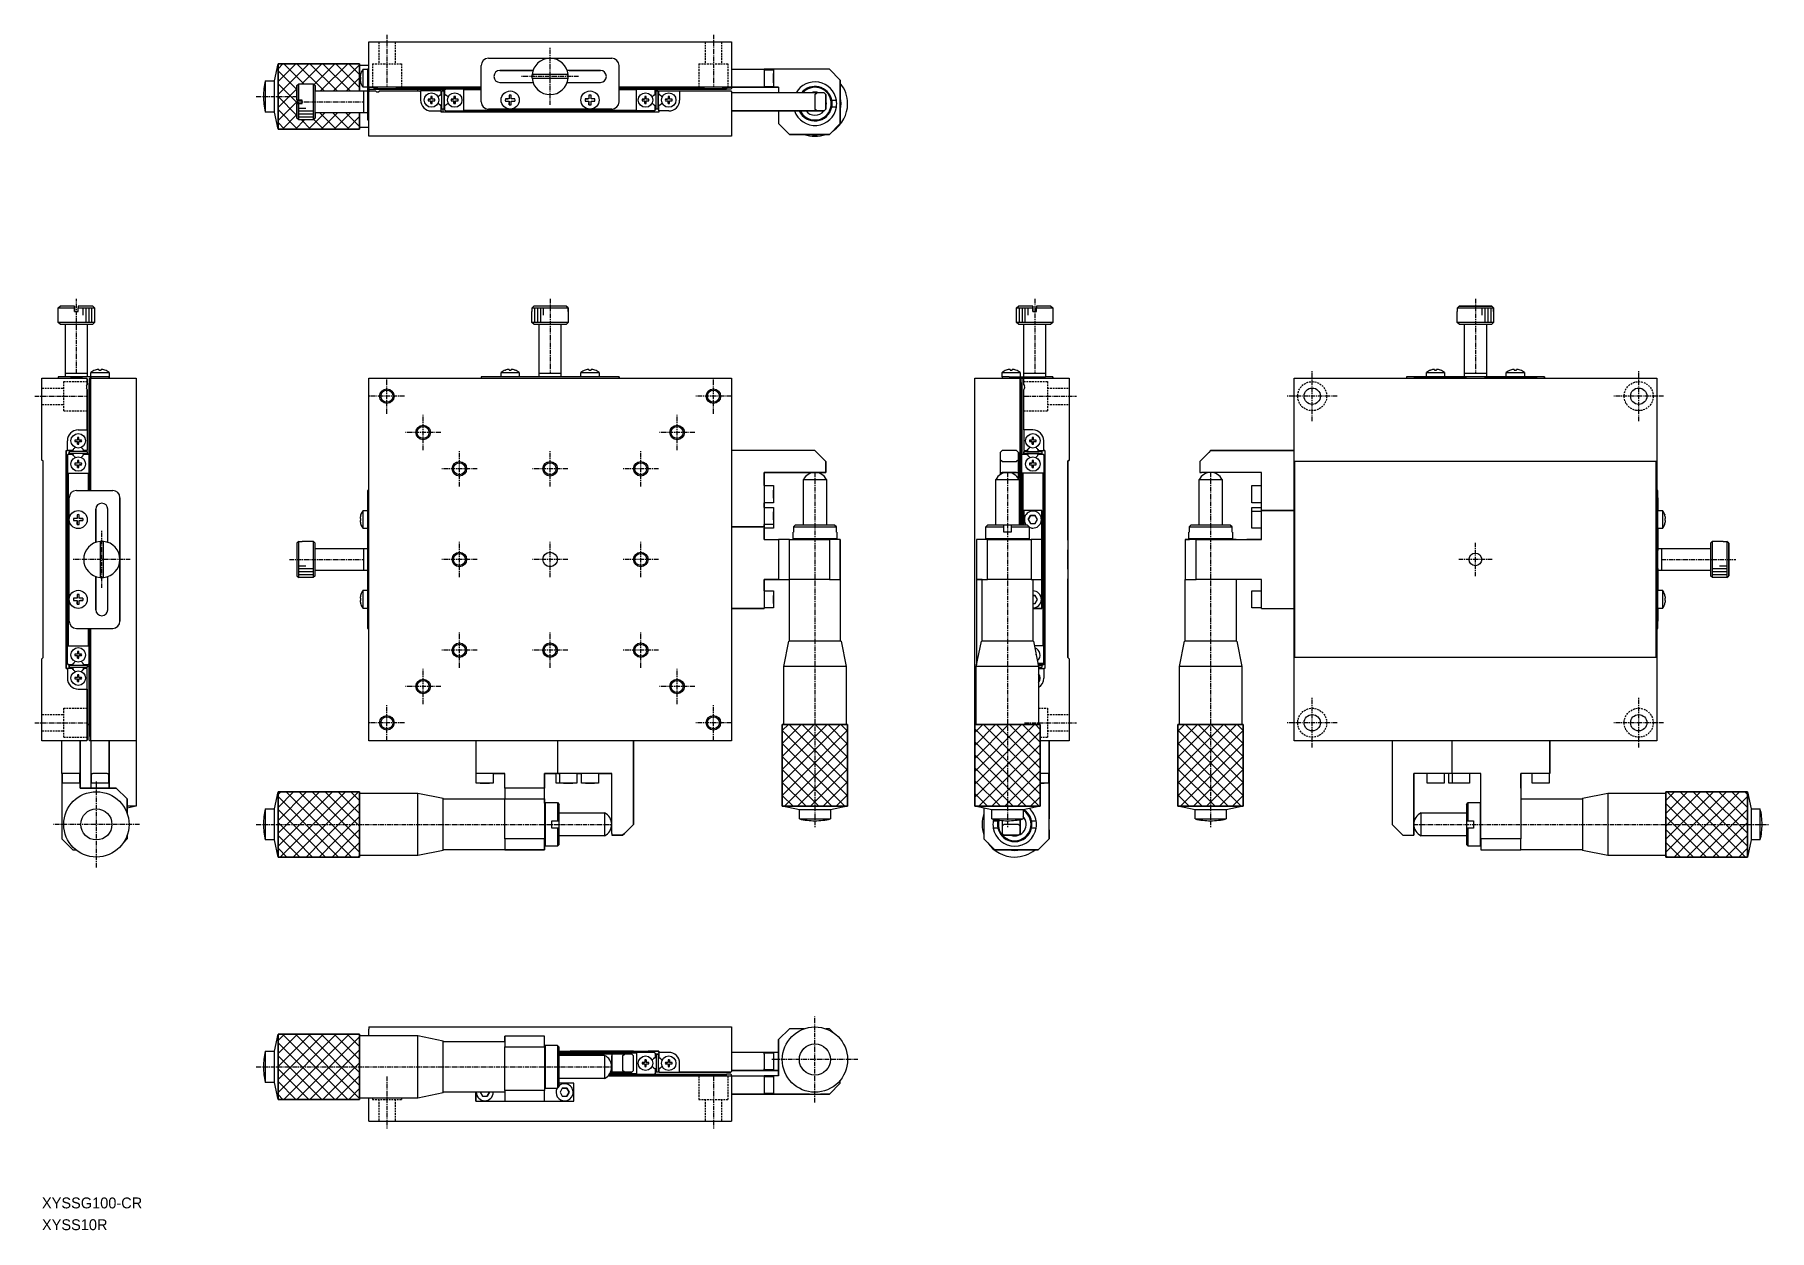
# Model space of a CAD drawing. Extents: x 995 to 1473, y 25 to 354.
import ezdxf

# ---------------------------------------------------------------- set-up
doc = ezdxf.new("R2010")
doc.units = 0
doc.linetypes.add('CENTER', pattern=[2, 1.25, -0.25, 0.25, -0.25])
doc.linetypes.add('DASHED', pattern=[0.75, 0.5, -0.25])
doc.layers.get('0').update_dxf_attribs({"linetype": 'CONTINUOUS'})
doc.layers.add('CENTER', color=1, linetype='CENTER')

msp = doc.modelspace()

# ---------------------------------------------------------------- texts
at = {"color": 7, "linetype": 'CONTINUOUS'}
for s, p in [('XYSSG100-CR', (996.73, 31.05)), ('XYSS10R', (996.73, 25.05))]:
    msp.add_text(s, height=3, dxfattribs=at).set_placement(p)

# ---------------------------------------------------------------- linework, layer by layer
at = {"color": 7, "linetype": 'CONTINUOUS'}
for p, q in [((1086.8, 352.48), (1186.8, 352.48)), ((1086.8, 340.18), (1086.8, 352.48)), ((1186.8, 352.48), (1186.8, 340.18)), ((1060.8, 341.78), (1061.8, 346.48)), ((1061.8, 346.48), (1061.8, 328.48)), ((1084.3, 346.48), (1061.8, 346.48)), ((1084.3, 338.98), (1084.3, 346.48)), ((1084.3, 346.48), (1084.3, 342.83)), ((1084.3, 346.48), (1084.3, 346.08)), ((1084.3, 346.08), (1086.8, 346.08)), ((1085.28, 339.98), (1085.28, 344.98)), ((1085.28, 344.98), (1086.5, 344.98)), ((1086.8, 344.98), (1086.5, 344.98)), ((1086.5, 344.98), (1086.5, 342.98)), ((1117.8, 335.98), (1117.8, 345.98)), ((1119.8, 347.98), (1136.8, 347.98)), ((1132.08, 344.63), (1122.95, 344.63)), ((1122.95, 344.63), (1132.08, 344.63)), ((1136.8, 347.98), (1153.8, 347.98)), ((1150.65, 344.63), (1141.52, 344.63)), ((1142.09, 344.63), (1150.65, 344.63)), ((1155.8, 335.98), (1155.8, 345.98)), ((1155.8, 335.98), (1155.8, 345.98)), ((1186.8, 344.98), (1195.8, 344.98)), ((1195.8, 344.98), (1195.8, 339.98)), ((1195.8, 344.83), (1195.8, 344.98)), ((1213.8, 344.98), (1195.8, 344.98)), ((1195.8, 344.83), (1198.4, 344.83)), ((1198.4, 344.83), (1198.4, 340.13)), ((1198.4, 344.83), (1198.4, 342.48)), ((1213.8, 344.98), (1216.8, 341.98)), ((1058.3, 341.78), (1058.3, 333.18)), ((1058.3, 341.78), (1060.8, 341.78)), ((1060.8, 333.18), (1060.8, 341.78)), ((1067, 340.48), (1067.5, 340.98)), ((1067, 336.48), (1067, 340.48)), ((1067, 340.48), (1067, 336.48)), ((1067.5, 340.98), (1071.5, 340.98)), ((1067.5, 336.48), (1067.5, 340.98)), ((1071.5, 340.98), (1072, 340.48)), ((1071.5, 340.98), (1071.5, 330.98)), ((1072, 340.48), (1072, 338.98)), ((1072, 331.48), (1072, 340.48)), ((1084.3, 342.83), (1084.3, 342.15)), ((1084.3, 342.14), (1084.3, 342.77)), ((1084.3, 342.15), (1084.3, 338.98)), ((1084.3, 338.98), (1084.3, 342.14)), ((1084.63, 342.78), (1084.42, 342.78)), ((1084.42, 342.18), (1084.63, 342.18)), ((1084.63, 343.8), (1084.63, 343.83)), ((1084.63, 343.8), (1084.63, 343.83)), ((1084.63, 342.18), (1084.63, 342.78)), ((1084.63, 341.13), (1084.63, 341.17)), ((1084.63, 341.13), (1084.63, 341.17)), ((1086.5, 339.98), (1085.28, 339.98)), ((1086.5, 342.98), (1086.5, 332.98)), ((1086.8, 340.18), (1086.8, 339.68)), ((1087, 339.98), (1086.8, 340.18)), ((1086.8, 340.18), (1087, 339.98)), ((1086.8, 339.68), (1086.8, 338.78)), ((1086.8, 339.68), (1086.8, 338.78)), ((1087, 339.48), (1086.8, 339.68)), ((1086.8, 339.68), (1087, 339.48)), ((1087.1, 339.98), (1087, 339.98)), ((1087, 339.98), (1089.35, 339.98)), ((1087, 339.48), (1088.2, 339.48)), ((1087, 339.48), (1088.2, 339.48)), ((1117.8, 339.98), (1087.1, 339.98)), ((1088.2, 339.98), (1088.2, 339.48)), ((1088.3, 339.48), (1088.2, 339.48)), ((1088.2, 339.48), (1088.3, 339.48)), ((1088.3, 339.48), (1088.5, 339.68)), ((1108, 339.48), (1088.3, 339.48)), ((1088.3, 339.48), (1108, 339.48)), ((1088.5, 339.98), (1088.5, 339.68)), ((1088.5, 339.68), (1117.8, 339.68)), ((1094.25, 339.98), (1089.35, 339.98)), ((1094.25, 339.98), (1117.8, 339.98)), ((1100.3, 338.98), (1100.3, 339.48)), ((1107.3, 338.98), (1107.3, 339.48)), ((1107.3, 338.98), (1107.3, 339.48)), ((1108, 339.48), (1107.8, 339.28)), ((1108, 339.48), (1108.1, 339.48)), ((1113, 339.48), (1108.1, 339.48)), ((1113, 339.48), (1117.8, 339.48)), ((1113, 339.48), (1113, 339.28)), ((1122.95, 341.33), (1132.08, 341.33)), ((1141.77, 343.48), (1131.82, 343.48)), ((1131.82, 343.48), (1132.33, 343.48)), ((1131.82, 342.48), (1141.77, 342.48)), ((1141.27, 343.48), (1141.77, 343.48)), ((1141.52, 341.33), (1150.65, 341.33)), ((1186.5, 339.98), (1155.8, 339.98)), ((1155.8, 339.98), (1179.35, 339.98)), ((1155.8, 339.68), (1185.1, 339.68)), ((1155.8, 339.48), (1160.6, 339.48)), ((1160.6, 339.28), (1160.6, 339.48)), ((1160.6, 333.48), (1160.6, 339.48)), ((1160.6, 339.48), (1165.5, 339.48)), ((1165.5, 339.48), (1165.6, 339.48)), ((1165.8, 339.28), (1165.6, 339.48)), ((1185.3, 339.48), (1165.6, 339.48)), ((1177.8, 339.48), (1165.6, 339.48)), ((1165.6, 339.48), (1177.8, 339.48)), ((1165.6, 339.48), (1181.8, 339.48)), ((1181.8, 339.48), (1177.8, 339.48)), ((1181.8, 339.48), (1177.8, 339.48)), ((1184.25, 339.98), (1179.35, 339.98)), ((1181.8, 339.48), (1185.3, 339.48)), ((1184.25, 339.98), (1186.6, 339.98)), ((1185.1, 339.68), (1185.1, 339.98)), ((1185.1, 339.68), (1185.3, 339.48)), ((1185.4, 339.48), (1185.3, 339.48)), ((1185.3, 339.48), (1185.4, 339.48)), ((1185.4, 339.48), (1185.4, 339.98)), ((1185.4, 339.98), (1185.4, 339.48)), ((1186.6, 339.48), (1185.4, 339.48)), ((1186.6, 339.48), (1185.4, 339.48)), ((1186.6, 339.98), (1186.5, 339.98)), ((1186.8, 340.18), (1186.6, 339.98)), ((1186.6, 339.98), (1186.8, 340.18)), ((1186.8, 339.68), (1186.6, 339.48)), ((1186.6, 339.48), (1186.8, 339.68)), ((1186.8, 340.18), (1186.8, 339.68)), ((1186.8, 339.98), (1186.8, 339.68)), ((1195.8, 339.98), (1186.8, 339.98)), ((1186.8, 339.98), (1195.8, 339.98)), ((1195.8, 339.98), (1195.8, 340.13)), ((1198.4, 340.13), (1195.8, 340.13)), ((1195.8, 339.98), (1199.8, 339.98)), ((1199.8, 339.98), (1195.8, 339.98)), ((1198.4, 343.75), (1198.4, 343.12)), ((1198.4, 343.12), (1198.4, 343.75)), ((1198.4, 343.12), (1198.4, 341.85)), ((1198.4, 341.85), (1198.4, 343.12)), ((1198.4, 342.48), (1198.4, 340.13)), ((1198.4, 341.85), (1198.4, 341.21)), ((1198.4, 341.21), (1198.4, 341.85)), ((1199.8, 339.98), (1199.8, 338.48)), ((1216.8, 329.98), (1216.8, 341.98)), ((1216.8, 341.98), (1216.8, 335.48)), ((1068.5, 336.48), (1067, 336.48)), ((1067.5, 336.48), (1067, 336.48)), ((1067, 336.48), (1067.5, 336.48)), ((1067, 335.48), (1068.5, 335.48)), ((1067, 331.48), (1067, 335.48)), ((1067.5, 335.48), (1067, 335.48)), ((1067, 335.48), (1067, 331.48)), ((1068.5, 336.48), (1067.5, 336.48)), ((1067.5, 330.98), (1067.5, 335.48)), ((1068.5, 335.48), (1068.5, 336.48)), ((1068.5, 335.48), (1068.5, 336.48)), ((1072, 338.98), (1084.3, 338.98)), ((1072, 338.98), (1085.5, 338.98)), ((1085.5, 335.98), (1085.5, 338.98)), ((1085.5, 335.98), (1085.5, 338.98)), ((1085.5, 338.98), (1086.5, 338.98)), ((1085.5, 332.98), (1085.5, 335.98)), ((1085.5, 332.98), (1085.5, 335.98)), ((1086.8, 338.78), (1087, 338.98)), ((1086.8, 326.48), (1086.8, 338.78)), ((1087, 338.98), (1087.1, 338.98)), ((1087.1, 338.98), (1088.64, 338.98)), ((1088.99, 338.78), (1088.64, 338.98)), ((1089.96, 338.98), (1089.61, 338.78)), ((1089.96, 338.98), (1101.1, 338.98)), ((1101.1, 338.78), (1101.1, 338.98)), ((1101.1, 338.98), (1101.1, 336.48)), ((1106.8, 338.98), (1101.1, 338.98)), ((1101.1, 338.78), (1101.1, 336.48)), ((1103.9, 336.68), (1103.17, 336.68)), ((1103.17, 336.68), (1103.71, 336.68)), ((1103.17, 336.28), (1103.9, 336.28)), ((1103.9, 337.41), (1103.9, 336.68)), ((1103.9, 337.41), (1103.9, 336.87)), ((1103.9, 336.28), (1103.9, 335.55)), ((1103.9, 335.55), (1103.9, 336.1)), ((1104.3, 336.68), (1104.3, 337.41)), ((1105.03, 336.68), (1104.3, 336.68)), ((1104.3, 336.28), (1105.03, 336.28)), ((1104.3, 335.55), (1104.3, 336.28)), ((1105.03, 336.68), (1104.49, 336.68)), ((1106.5, 337.86), (1106.8, 338.03)), ((1106.5, 337.86), (1106.8, 338.03)), ((1106.8, 334.94), (1106.5, 335.11)), ((1106.8, 338.03), (1106.8, 338.98)), ((1106.8, 338.03), (1106.8, 338.98)), ((1106.8, 333.48), (1106.8, 334.94)), ((1106.8, 333.48), (1106.8, 334.94)), ((1107, 338.98), (1107.6, 338.98)), ((1107, 333.98), (1107, 338.98)), ((1107.6, 338.98), (1107, 338.98)), ((1107.6, 333.98), (1107.6, 338.98)), ((1107.6, 338.04), (1107.6, 338.98)), ((1107.6, 338.13), (1107.6, 334.83)), ((1107.6, 338.13), (1107.6, 338.04)), ((1107.6, 338.13), (1107.6, 338.04)), ((1107.6, 338.13), (1107.6, 338.04)), ((1107.6, 338.13), (1107.6, 338.04)), ((1107.6, 338.13), (1107.6, 338.04)), ((1107.6, 338.13), (1107.6, 338.04)), ((1107.6, 338.13), (1107.6, 338.04)), ((1107.6, 338.13), (1107.6, 338.04)), ((1107.6, 338.13), (1107.6, 338.04)), ((1107.6, 338.13), (1107.6, 338.04)), ((1107.6, 338.13), (1107.6, 338.04)), ((1107.6, 338.13), (1107.6, 338.04)), ((1107.6, 338.13), (1107.6, 338.04)), ((1107.6, 338.13), (1107.6, 338.04)), ((1107.6, 338.13), (1107.6, 338.04)), ((1107.6, 338.13), (1107.6, 338.04)), ((1107.6, 338.13), (1107.6, 338.04)), ((1107.6, 338.13), (1107.6, 338.04)), ((1107.6, 338.13), (1107.6, 338.04)), ((1107.6, 338.13), (1107.6, 338.04)), ((1107.6, 338.13), (1107.6, 338.04)), ((1107.6, 338.13), (1107.6, 338.04)), ((1107.6, 338.13), (1107.6, 338.04)), ((1107.6, 338.13), (1107.6, 338.04)), ((1107.6, 338.13), (1107.6, 338.04)), ((1107.6, 338.13), (1107.6, 338.04)), ((1107.6, 338.13), (1107.6, 338.04)), ((1107.6, 338.13), (1107.6, 338.04)), ((1107.6, 338.13), (1107.6, 338.04)), ((1107.6, 338.13), (1107.6, 338.04)), ((1107.6, 338.13), (1107.6, 338.04)), ((1107.6, 338.13), (1107.6, 338.04)), ((1107.6, 338.13), (1107.6, 338.04)), ((1107.6, 338.13), (1107.6, 338.04)), ((1107.6, 338.13), (1107.6, 338.04)), ((1107.6, 338.13), (1107.6, 338.04)), ((1107.6, 338.13), (1107.6, 338.04)), ((1107.6, 338.13), (1107.6, 338.04)), ((1107.6, 338.13), (1107.6, 338.04)), ((1107.6, 338.13), (1107.6, 338.04)), ((1107.6, 338.13), (1107.6, 338.04)), ((1107.6, 334.92), (1107.6, 334.83)), ((1107.6, 333.98), (1107.6, 334.92)), ((1107.6, 334.92), (1107.6, 334.83)), ((1107.8, 338.03), (1107.8, 339.28)), ((1108.09, 337.86), (1107.8, 338.03)), ((1107.8, 338.03), (1108.09, 337.86)), ((1107.8, 334.94), (1108.09, 335.11)), ((1107.8, 333.68), (1107.8, 334.94)), ((1110.3, 336.68), (1109.57, 336.68)), ((1109.57, 336.68), (1110.11, 336.68)), ((1109.57, 336.28), (1110.3, 336.28)), ((1110.3, 337.41), (1110.3, 336.68)), ((1110.3, 337.41), (1110.3, 336.87)), ((1110.3, 336.28), (1110.3, 335.55)), ((1110.3, 335.55), (1110.3, 336.1)), ((1110.7, 336.68), (1110.7, 337.41)), ((1111.43, 336.68), (1110.7, 336.68)), ((1110.7, 336.28), (1111.43, 336.28)), ((1110.7, 335.55), (1110.7, 336.28)), ((1111.43, 336.68), (1110.89, 336.68)), ((1117.8, 339.28), (1113, 339.28)), ((1113, 333.68), (1113, 339.28)), ((1125.5, 336.78), (1124.48, 336.78)), ((1124.48, 336.78), (1125.16, 336.78)), ((1124.48, 336.18), (1125.5, 336.18)), ((1125.5, 337.8), (1125.5, 336.78)), ((1125.5, 337.8), (1125.5, 337.12)), ((1125.5, 336.18), (1125.5, 335.17)), ((1125.5, 335.17), (1125.5, 335.84)), ((1126.1, 336.78), (1126.1, 337.8)), ((1127.11, 336.78), (1126.1, 336.78)), ((1126.1, 336.18), (1127.11, 336.18)), ((1126.1, 335.17), (1126.1, 336.18)), ((1127.11, 336.78), (1126.44, 336.78)), ((1147.5, 336.78), (1146.48, 336.78)), ((1146.48, 336.78), (1147.16, 336.78)), ((1146.48, 336.18), (1147.5, 336.18)), ((1147.5, 337.8), (1147.5, 336.78)), ((1147.5, 337.8), (1147.5, 337.12)), ((1147.5, 336.18), (1147.5, 335.17)), ((1147.5, 335.17), (1147.5, 335.84)), ((1148.1, 336.78), (1148.1, 337.8)), ((1149.11, 336.78), (1148.1, 336.78)), ((1148.1, 336.18), (1149.11, 336.18)), ((1148.1, 335.17), (1148.1, 336.18)), ((1149.11, 336.78), (1148.44, 336.78)), ((1160.6, 339.28), (1155.8, 339.28)), ((1160.6, 333.68), (1160.6, 339.28)), ((1162.9, 336.68), (1162.17, 336.68)), ((1162.17, 336.68), (1162.71, 336.68)), ((1162.17, 336.28), (1162.9, 336.28)), ((1162.9, 337.41), (1162.9, 336.68)), ((1162.9, 337.41), (1162.9, 336.87)), ((1162.9, 336.28), (1162.9, 335.55)), ((1162.9, 335.55), (1162.9, 336.1)), ((1163.3, 336.68), (1163.3, 337.41)), ((1164.03, 336.68), (1163.3, 336.68)), ((1163.3, 336.28), (1164.03, 336.28)), ((1163.3, 335.55), (1163.3, 336.28)), ((1164.03, 336.68), (1163.49, 336.68)), ((1165.8, 338.03), (1165.5, 337.86)), ((1165.5, 337.86), (1165.8, 338.03)), ((1165.5, 335.11), (1165.8, 334.94)), ((1165.8, 339.28), (1165.8, 338.03)), ((1165.8, 338.03), (1165.8, 339.28)), ((1165.8, 334.94), (1165.8, 333.68)), ((1165.8, 333.68), (1165.8, 334.94)), ((1166.6, 338.98), (1166, 338.98)), ((1166, 338.98), (1166.6, 338.98)), ((1166, 333.98), (1166, 338.98)), ((1166.6, 338.04), (1166.6, 338.98)), ((1166.6, 333.98), (1166.6, 338.98)), ((1166.6, 338.13), (1166.6, 334.83)), ((1166.6, 338.13), (1166.6, 338.04)), ((1166.6, 338.13), (1166.6, 338.04)), ((1166.6, 338.13), (1166.6, 338.04)), ((1166.6, 338.13), (1166.6, 338.04)), ((1166.6, 338.13), (1166.6, 338.04)), ((1166.6, 338.13), (1166.6, 338.04)), ((1166.6, 338.13), (1166.6, 338.04)), ((1166.6, 338.13), (1166.6, 338.04)), ((1166.6, 338.13), (1166.6, 338.04)), ((1166.6, 338.13), (1166.6, 338.04)), ((1166.6, 338.13), (1166.6, 338.04)), ((1166.6, 338.13), (1166.6, 338.04)), ((1166.6, 338.13), (1166.6, 338.04)), ((1166.6, 338.13), (1166.6, 338.04)), ((1166.6, 338.13), (1166.6, 338.04)), ((1166.6, 338.13), (1166.6, 338.04)), ((1166.6, 338.13), (1166.6, 338.04)), ((1166.6, 338.13), (1166.6, 338.04)), ((1166.6, 338.13), (1166.6, 338.04)), ((1166.6, 338.13), (1166.6, 338.04)), ((1166.6, 338.13), (1166.6, 338.04)), ((1166.6, 338.13), (1166.6, 338.04)), ((1166.6, 338.13), (1166.6, 338.04)), ((1166.6, 338.13), (1166.6, 338.04)), ((1166.6, 338.13), (1166.6, 338.04)), ((1166.6, 338.13), (1166.6, 338.04)), ((1166.6, 338.13), (1166.6, 338.04)), ((1166.6, 338.13), (1166.6, 338.04)), ((1166.6, 338.13), (1166.6, 338.04)), ((1166.6, 338.13), (1166.6, 338.04)), ((1166.6, 338.13), (1166.6, 338.04)), ((1166.6, 338.13), (1166.6, 338.04)), ((1166.6, 338.13), (1166.6, 338.04)), ((1166.6, 338.13), (1166.6, 338.04)), ((1166.6, 338.13), (1166.6, 338.04)), ((1166.6, 338.13), (1166.6, 338.04)), ((1166.6, 338.13), (1166.6, 338.04)), ((1166.6, 338.13), (1166.6, 338.04)), ((1166.6, 338.13), (1166.6, 338.04)), ((1166.6, 338.13), (1166.6, 338.04)), ((1166.6, 338.13), (1166.6, 338.04)), ((1166.6, 334.92), (1166.6, 334.83)), ((1166.6, 333.98), (1166.6, 334.92)), ((1166.6, 334.92), (1166.6, 334.83)), ((1166.8, 338.03), (1166.8, 338.98)), ((1166.8, 338.98), (1172.5, 338.98)), ((1167.09, 337.86), (1166.8, 338.03)), ((1167.09, 337.86), (1166.8, 338.03)), ((1166.8, 334.94), (1167.09, 335.11)), ((1166.8, 333.48), (1166.8, 334.94)), ((1169.3, 336.68), (1168.57, 336.68)), ((1168.57, 336.68), (1169.11, 336.68)), ((1168.57, 336.28), (1169.3, 336.28)), ((1169.3, 337.41), (1169.3, 336.68)), ((1169.3, 337.41), (1169.3, 336.87)), ((1169.3, 336.28), (1169.3, 335.55)), ((1169.3, 335.55), (1169.3, 336.1)), ((1169.7, 336.68), (1169.7, 337.41)), ((1170.43, 336.68), (1169.7, 336.68)), ((1169.7, 336.28), (1170.43, 336.28)), ((1169.7, 335.55), (1169.7, 336.28)), ((1170.43, 336.68), (1169.89, 336.68)), ((1172.5, 338.98), (1186.5, 338.98)), ((1172.5, 338.98), (1172.5, 338.78)), ((1172.5, 338.78), (1172.5, 336.48)), ((1186.5, 338.98), (1186.6, 338.98)), ((1186.6, 338.98), (1186.8, 338.78)), ((1186.8, 338.78), (1186.8, 326.48)), ((1210.3, 338.48), (1186.8, 338.48)), ((1209.8, 337.98), (1210.3, 338.48)), ((1209.8, 337.98), (1209.8, 333.98)), ((1212.3, 338.48), (1210.3, 338.48)), ((1212.3, 338.48), (1212.8, 337.98)), ((1212.8, 333.98), (1212.8, 337.98)), ((1212.8, 337.98), (1212.8, 333.98)), ((1214.19, 336.48), (1214.44, 336.48)), ((1214.44, 336.48), (1215.21, 336.48)), ((1214.44, 336.48), (1215.71, 336.48)), ((1215.21, 336.48), (1215.71, 336.48)), ((1216.8, 335.48), (1216.8, 329.98)), ((1060.8, 333.18), (1058.3, 333.18)), ((1061.8, 328.48), (1060.8, 333.18)), ((1067.5, 330.98), (1067, 331.48)), ((1071.5, 330.98), (1067.5, 330.98)), ((1072, 331.48), (1071.5, 330.98)), ((1072, 332.98), (1072, 331.48)), ((1084.3, 332.98), (1072, 332.98)), ((1085.5, 332.98), (1072, 332.98)), ((1084.3, 328.48), (1084.3, 332.98)), ((1084.3, 328.88), (1084.3, 332.98)), ((1086.5, 332.98), (1085.5, 332.98)), ((1086.5, 332.98), (1086.5, 330.98)), ((1086.5, 330.98), (1086.8, 330.98)), ((1086.8, 330.98), (1086.5, 330.98)), ((1104.1, 333.48), (1106.8, 333.48)), ((1106.8, 333.18), (1106.8, 333.48)), ((1106.8, 333.48), (1106.8, 333.18)), ((1166.8, 333.18), (1106.8, 333.18)), ((1107.6, 333.98), (1107, 333.98)), ((1107.3, 333.18), (1107.3, 333.98)), ((1107.3, 333.18), (1107.3, 333.98)), ((1108, 333.48), (1107.8, 333.68)), ((1107.8, 333.68), (1108, 333.48)), ((1108.1, 333.48), (1108, 333.48)), ((1108, 333.48), (1108.1, 333.48)), ((1108.1, 333.48), (1113, 333.48)), ((1108.1, 333.48), (1113, 333.48)), ((1113, 333.68), (1160.6, 333.68)), ((1113, 333.68), (1113, 333.48)), ((1160.6, 333.48), (1113, 333.48)), ((1113, 333.48), (1123.3, 333.48)), ((1123.3, 333.48), (1117.55, 333.48)), ((1123.3, 333.48), (1117.55, 333.48)), ((1123.3, 333.48), (1117.55, 333.48)), ((1123.3, 333.48), (1117.55, 333.48)), ((1125.8, 333.98), (1119.8, 333.98)), ((1119.8, 333.98), (1125.8, 333.98)), ((1147.8, 333.98), (1125.8, 333.98)), ((1125.8, 333.98), (1147.8, 333.98)), ((1132.8, 333.48), (1128.8, 333.48)), ((1144.8, 333.48), (1147.3, 333.48)), ((1153.8, 333.98), (1147.8, 333.98)), ((1147.8, 333.98), (1153.8, 333.98)), ((1150.3, 333.48), (1160.6, 333.48)), ((1156.05, 333.48), (1150.3, 333.48)), ((1156.05, 333.48), (1150.3, 333.48)), ((1156.05, 333.48), (1150.3, 333.48)), ((1156.05, 333.48), (1150.3, 333.48)), ((1160.6, 333.48), (1160.6, 333.68)), ((1165.5, 333.48), (1160.6, 333.48)), ((1165.5, 333.48), (1160.6, 333.48)), ((1165.5, 333.48), (1165.6, 333.48)), ((1165.6, 333.48), (1165.5, 333.48)), ((1165.6, 333.48), (1165.8, 333.68)), ((1165.6, 333.48), (1165.8, 333.68)), ((1166.6, 333.98), (1166, 333.98)), ((1169.5, 333.48), (1166.8, 333.48)), ((1166.8, 333.48), (1166.8, 333.18)), ((1186.8, 333.48), (1210.3, 333.48)), ((1195.8, 333.48), (1186.8, 333.48)), ((1212.3, 333.48), (1195.8, 333.48)), ((1199.8, 333.48), (1199.8, 329.98)), ((1202.8, 326.98), (1199.8, 329.98)), ((1199.8, 329.98), (1202.8, 326.98)), ((1210.3, 333.48), (1209.8, 333.98)), ((1210.3, 333.48), (1212.3, 333.48)), ((1212.8, 333.98), (1212.3, 333.48)), ((1212.3, 333.48), (1212.8, 333.98)), ((1216.8, 329.98), (1213.8, 326.98)), ((1213.8, 326.98), (1216.8, 329.98)), ((1214.44, 334.48), (1214.19, 334.48)), ((1215.21, 334.48), (1214.44, 334.48)), ((1215.71, 334.48), (1215.21, 334.48)), ((1061.8, 328.48), (1084.3, 328.48)), ((1084.3, 328.88), (1084.3, 328.48)), ((1086.8, 328.88), (1084.3, 328.88)), ((1186.8, 326.48), (1086.8, 326.48)), ((1202.8, 326.98), (1213.8, 326.98)), ((1213.8, 326.98), (1202.8, 326.98)), ((1001.23, 279.17), (1001.73, 279.67)), ((1001.23, 279.17), (1005.73, 279.17)), ((1001.23, 275.17), (1001.23, 279.17)), ((1005.73, 279.67), (1001.73, 279.67)), ((1005.73, 279.67), (1005.73, 279.17)), ((1005.73, 279.67), (1005.73, 279.67)), ((1005.73, 279.17), (1005.73, 279.67)), ((1005.73, 279.17), (1005.73, 278.17)), ((1005.73, 278.17), (1005.73, 279.17)), ((1005.73, 278.17), (1006.73, 278.17)), ((1010.73, 279.67), (1006.73, 279.67)), ((1006.73, 279.67), (1006.73, 279.17)), ((1006.73, 279.17), (1011.23, 279.17)), ((1006.73, 278.17), (1006.73, 279.17)), ((1010.73, 279.67), (1011.23, 279.17)), ((1011.23, 279.17), (1011.23, 275.17)), ((1131.8, 278.17), (1131.82, 278.17)), ((1131.8, 275.17), (1131.8, 278.17)), ((1132.33, 279.67), (1131.82, 279.17)), ((1131.82, 279.17), (1141.77, 279.17)), ((1131.82, 278.17), (1131.82, 279.17)), ((1141.27, 279.67), (1132.33, 279.67)), ((1141.77, 279.17), (1141.27, 279.67)), ((1141.77, 279.17), (1141.77, 278.17)), ((1141.77, 278.17), (1141.77, 279.17)), ((1141.77, 278.17), (1141.8, 278.17)), ((1141.8, 278.17), (1141.8, 275.17)), ((1265.37, 279.17), (1265.87, 279.67)), ((1265.37, 279.17), (1269.87, 279.17)), ((1265.37, 275.17), (1265.37, 279.17)), ((1269.87, 279.67), (1265.87, 279.67)), ((1269.87, 279.67), (1265.87, 279.67)), ((1269.87, 279.67), (1269.87, 279.17)), ((1269.87, 279.67), (1269.87, 279.67)), ((1269.87, 279.17), (1269.87, 279.67)), ((1269.87, 279.17), (1269.87, 278.17)), ((1269.87, 278.17), (1269.87, 279.17)), ((1269.87, 278.17), (1270.87, 278.17)), ((1269.87, 278.17), (1270.87, 278.17)), ((1269.87, 278.17), (1269.87, 278.17)), ((1274.87, 279.67), (1270.87, 279.67)), ((1274.87, 279.67), (1270.87, 279.67)), ((1270.87, 279.67), (1270.87, 279.17)), ((1270.87, 279.67), (1270.87, 279.67)), ((1270.87, 279.17), (1275.37, 279.17)), ((1270.87, 278.17), (1270.87, 279.17)), ((1274.87, 279.67), (1275.37, 279.17)), ((1275.37, 279.17), (1275.37, 275.17)), ((1386.87, 278.17), (1386.9, 278.17)), ((1386.87, 278.17), (1386.9, 278.17)), ((1386.87, 275.17), (1386.87, 278.17)), ((1387.4, 279.67), (1386.9, 279.17)), ((1386.9, 279.17), (1396.85, 279.17)), ((1386.9, 278.17), (1386.9, 279.17)), ((1396.34, 279.67), (1387.4, 279.67)), ((1387.4, 279.67), (1396.34, 279.67)), ((1396.85, 279.17), (1396.34, 279.67)), ((1396.85, 278.17), (1396.85, 279.17)), ((1396.85, 279.17), (1396.85, 278.17)), ((1396.85, 278.17), (1396.87, 278.17)), ((1396.85, 278.17), (1396.87, 278.17)), ((1396.87, 278.17), (1396.87, 275.17)), ((1006.23, 275.17), (1001.23, 275.17)), ((1001.73, 274.67), (1001.23, 275.17)), ((1001.73, 274.67), (1006.23, 274.67)), ((1001.73, 274.67), (1003.23, 274.67)), ((1003.23, 274.67), (1009.23, 274.67)), ((1003.23, 274.67), (1006.23, 274.67)), ((1003.23, 261.17), (1003.23, 274.67)), ((1011.23, 275.17), (1006.23, 275.17)), ((1006.23, 274.67), (1010.73, 274.67)), ((1006.23, 274.67), (1009.23, 274.67)), ((1009.23, 274.67), (1010.73, 274.67)), ((1009.23, 274.67), (1009.23, 261.17)), ((1011.23, 275.17), (1010.73, 274.67)), ((1141.8, 275.17), (1131.8, 275.17)), ((1132.3, 274.67), (1131.8, 275.17)), ((1132.3, 274.67), (1133.8, 274.67)), ((1132.3, 274.67), (1141.3, 274.67)), ((1133.8, 274.67), (1139.8, 274.67)), ((1133.8, 274.67), (1139.8, 274.67)), ((1133.8, 261.17), (1133.8, 274.67)), ((1139.8, 274.67), (1141.3, 274.67)), ((1139.8, 274.67), (1139.8, 261.17)), ((1141.8, 275.17), (1141.3, 274.67)), ((1275.37, 275.17), (1265.37, 275.17)), ((1265.87, 274.67), (1265.37, 275.17)), ((1265.87, 274.67), (1274.87, 274.67)), ((1267.37, 261.17), (1267.37, 274.67)), ((1273.37, 274.67), (1273.37, 261.17)), ((1275.37, 275.17), (1274.87, 274.67)), ((1396.87, 275.17), (1386.87, 275.17)), ((1387.37, 274.67), (1386.87, 275.17)), ((1387.37, 274.67), (1396.37, 274.67)), ((1388.87, 261.17), (1388.87, 274.67)), ((1394.87, 274.67), (1394.87, 261.17)), ((1396.87, 275.17), (1396.37, 274.67)), ((996.73, 259.87), (1009.03, 259.87)), ((996.73, 237.27), (996.73, 259.87)), ((1003.23, 260.17), (1001.23, 260.17)), ((1003.23, 260.17), (1001.23, 260.17)), ((1001.23, 260.17), (1001.23, 259.87)), ((1003.23, 261.17), (1009.23, 261.17)), ((1003.23, 261.17), (1009.23, 261.17)), ((1003.23, 260.17), (1003.23, 261.17)), ((1013.23, 260.17), (1003.23, 260.17)), ((1004.58, 260.17), (1007.88, 260.17)), ((1009.03, 259.87), (1009.23, 259.67)), ((1009.23, 259.67), (1009.03, 259.87)), ((1009.23, 261.17), (1009.23, 260.17)), ((1010.23, 260.17), (1009.23, 260.17)), ((1009.23, 259.67), (1009.23, 259.57)), ((1009.23, 259.57), (1009.23, 259.67)), ((1009.23, 259.57), (1009.23, 258.03)), ((1009.23, 258.03), (1009.23, 259.57)), ((1009.23, 258.87), (1009.23, 258.03)), ((1009.23, 258.87), (1009.23, 258.03)), ((1009.23, 258.87), (1009.23, 258.03)), ((1009.23, 258.87), (1009.23, 258.03)), ((1009.73, 259.67), (1009.93, 259.87)), ((1009.73, 259.67), (1009.73, 258.47)), ((1010.23, 258.47), (1009.73, 258.47)), ((1009.73, 258.37), (1009.73, 258.47)), ((1010.23, 258.47), (1009.73, 258.47)), ((1009.73, 258.37), (1009.93, 258.17)), ((1009.73, 228.87), (1009.73, 258.37)), ((1010.43, 259.87), (1009.93, 259.87)), ((1010.23, 261.39), (1012.73, 261.39)), ((1010.23, 260.17), (1010.23, 261.39)), ((1010.23, 259.67), (1010.43, 259.87)), ((1010.23, 259.57), (1010.23, 259.67)), ((1010.23, 228.87), (1010.23, 259.57)), ((1010.43, 259.87), (1022.73, 259.87)), ((1011.38, 262.03), (1011.41, 262.03)), ((1011.38, 262.03), (1011.41, 262.03)), ((1012.43, 262.25), (1012.43, 262.03)), ((1012.43, 262.03), (1013.03, 262.03)), ((1012.73, 261.39), (1015.23, 261.39)), ((1013.03, 262.03), (1013.03, 262.25)), ((1015.23, 260.17), (1013.23, 260.17)), ((1014.04, 262.03), (1014.08, 262.03)), ((1014.04, 262.03), (1014.08, 262.03)), ((1015.23, 261.39), (1015.23, 260.17)), ((1015.23, 259.87), (1015.23, 260.17)), ((1015.23, 260.17), (1015.23, 259.87)), ((1022.73, 259.87), (1022.73, 159.87)), ((1086.8, 259.87), (1186.8, 259.87)), ((1086.8, 159.87), (1086.8, 259.87)), ((1117.8, 260.17), (1117.8, 259.87)), ((1119.8, 260.17), (1117.8, 260.17)), ((1125.8, 260.17), (1119.8, 260.17)), ((1123.3, 261.39), (1128.3, 261.39)), ((1123.3, 260.17), (1123.3, 261.39)), ((1124.45, 262.03), (1124.48, 262.03)), ((1124.45, 262.03), (1124.48, 262.03)), ((1125.5, 262.25), (1125.5, 262.03)), ((1125.5, 262.03), (1126.1, 262.03)), ((1147.8, 260.17), (1125.8, 260.17)), ((1126.1, 262.03), (1126.1, 262.25)), ((1127.11, 262.03), (1127.15, 262.03)), ((1127.11, 262.03), (1127.15, 262.03)), ((1128.3, 261.39), (1128.3, 260.17)), ((1133.8, 261.17), (1136.8, 261.17)), ((1133.8, 261.17), (1136.8, 261.17)), ((1133.8, 260.17), (1133.8, 261.17)), ((1136.8, 261.17), (1139.8, 261.17)), ((1136.8, 261.17), (1139.8, 261.17)), ((1139.8, 261.17), (1139.8, 260.17)), ((1145.3, 261.39), (1150.3, 261.39)), ((1145.3, 260.17), (1145.3, 261.39)), ((1146.45, 262.03), (1146.48, 262.03)), ((1146.45, 262.03), (1146.48, 262.03)), ((1147.5, 262.25), (1147.5, 262.03)), ((1147.5, 262.03), (1148.1, 262.03)), ((1153.8, 260.17), (1147.8, 260.17)), ((1148.1, 262.03), (1148.1, 262.25)), ((1149.11, 262.03), (1149.15, 262.03)), ((1149.11, 262.03), (1149.15, 262.03)), ((1150.3, 261.39), (1150.3, 260.17)), ((1155.8, 260.17), (1153.8, 260.17)), ((1155.8, 259.87), (1155.8, 260.17)), ((1155.8, 260.17), (1155.8, 259.87)), ((1186.8, 259.87), (1186.8, 159.87)), ((1253.87, 164.37), (1253.87, 259.87)), ((1253.87, 259.87), (1266.17, 259.87)), ((1261.37, 261.39), (1266.37, 261.39)), ((1261.37, 260.17), (1261.37, 261.39)), ((1261.37, 260.17), (1261.37, 259.87)), ((1263.37, 260.17), (1261.37, 260.17)), ((1262.52, 262.03), (1262.55, 262.03)), ((1262.52, 262.03), (1262.55, 262.03)), ((1263.37, 260.17), (1273.37, 260.17)), ((1263.57, 262.25), (1263.57, 262.03)), ((1263.57, 262.03), (1264.17, 262.03)), ((1264.17, 262.03), (1264.17, 262.25)), ((1265.19, 262.03), (1265.22, 262.03)), ((1265.19, 262.03), (1265.22, 262.03)), ((1266.17, 259.87), (1266.67, 259.87)), ((1266.17, 259.87), (1266.37, 259.67)), ((1266.37, 259.67), (1266.17, 259.87)), ((1266.37, 261.39), (1266.37, 260.17)), ((1266.37, 259.67), (1266.37, 259.57)), ((1266.37, 258.47), (1266.37, 259.67)), ((1266.37, 259.57), (1266.37, 219.37)), ((1266.87, 258.47), (1266.37, 258.47)), ((1266.37, 219.37), (1266.37, 258.47)), ((1266.67, 259.87), (1267.57, 259.87)), ((1266.67, 259.87), (1267.57, 259.87)), ((1266.67, 259.87), (1266.87, 259.67)), ((1266.87, 259.67), (1266.67, 259.87)), ((1266.67, 258.17), (1266.87, 258.37)), ((1266.87, 259.67), (1266.87, 258.47)), ((1266.87, 259.67), (1266.87, 258.47)), ((1266.87, 258.47), (1266.87, 258.37)), ((1266.87, 258.37), (1266.87, 258.47)), ((1266.87, 258.37), (1266.87, 238.67)), ((1266.87, 238.67), (1266.87, 258.37)), ((1267.37, 261.17), (1273.37, 261.17)), ((1267.37, 261.17), (1273.37, 261.17)), ((1267.37, 260.17), (1267.37, 261.17)), ((1267.37, 259.67), (1267.57, 259.87)), ((1267.37, 259.57), (1267.37, 259.67)), ((1267.37, 258.03), (1267.37, 259.57)), ((1267.57, 259.87), (1279.87, 259.87)), ((1273.37, 261.17), (1273.37, 260.17)), ((1275.37, 260.17), (1273.37, 260.17)), ((1275.37, 259.87), (1275.37, 260.17)), ((1275.37, 260.17), (1275.37, 259.87)), ((1279.87, 259.87), (1279.87, 237.27)), ((1341.87, 259.87), (1441.87, 259.87)), ((1341.87, 159.87), (1341.87, 259.87)), ((1374.87, 260.17), (1372.87, 260.17)), ((1374.87, 260.17), (1372.87, 260.17)), ((1372.87, 260.17), (1372.87, 259.87)), ((1374.87, 260.17), (1378.37, 260.17)), ((1408.87, 260.17), (1374.87, 260.17)), ((1376.37, 260.17), (1378.02, 260.17)), ((1376.37, 260.17), (1378.02, 260.17)), ((1378.02, 260.17), (1389.36, 260.17)), ((1388.87, 260.17), (1378.02, 260.17)), ((1378.37, 261.39), (1383.37, 261.39)), ((1378.37, 260.17), (1378.37, 261.39)), ((1379.52, 262.03), (1379.55, 262.03)), ((1379.52, 262.03), (1379.55, 262.03)), ((1380.57, 262.25), (1380.57, 262.03)), ((1380.57, 262.03), (1381.17, 262.03)), ((1381.17, 262.03), (1381.17, 262.25)), ((1382.19, 262.03), (1382.22, 262.03)), ((1382.19, 262.03), (1382.22, 262.03)), ((1383.37, 261.39), (1383.37, 260.17)), ((1383.37, 260.17), (1388.87, 260.17)), ((1388.87, 261.17), (1391.87, 261.17)), ((1388.87, 261.17), (1391.87, 261.17)), ((1388.87, 260.17), (1388.87, 261.17)), ((1391.87, 261.17), (1394.87, 261.17)), ((1391.87, 261.17), (1394.87, 261.17)), ((1394.38, 260.17), (1405.72, 260.17)), ((1394.87, 261.17), (1394.87, 260.17)), ((1405.72, 260.17), (1394.87, 260.17)), ((1394.87, 260.17), (1400.37, 260.17)), ((1400.37, 261.39), (1405.37, 261.39)), ((1400.37, 260.17), (1400.37, 261.39)), ((1401.52, 262.03), (1401.55, 262.03)), ((1401.52, 262.03), (1401.55, 262.03)), ((1402.57, 262.25), (1402.57, 262.03)), ((1402.57, 262.03), (1403.17, 262.03)), ((1403.17, 262.03), (1403.17, 262.25)), ((1404.19, 262.03), (1404.22, 262.03)), ((1404.19, 262.03), (1404.22, 262.03)), ((1405.37, 261.39), (1405.37, 260.17)), ((1405.37, 260.17), (1408.87, 260.17)), ((1405.72, 260.17), (1407.37, 260.17)), ((1405.72, 260.17), (1407.37, 260.17)), ((1410.87, 260.17), (1408.87, 260.17)), ((1410.87, 260.17), (1408.87, 260.17)), ((1410.87, 259.87), (1410.87, 260.17)), ((1410.87, 260.17), (1410.87, 259.87)), ((1441.87, 259.87), (1441.87, 159.87)), ((1009.03, 257.68), (1009.23, 258.03)), ((1009.23, 256.71), (1009.03, 257.06)), ((1009.23, 256.71), (1009.23, 245.57)), ((1009.23, 245.57), (1009.23, 256.71)), ((1009.23, 256.71), (1009.23, 250.87)), ((1009.23, 256.71), (1009.23, 250.87)), ((1009.23, 256.71), (1009.23, 250.87)), ((1009.23, 256.71), (1009.23, 250.87)), ((1010.23, 258.17), (1009.93, 258.17)), ((1009.93, 258.17), (1009.93, 228.87)), ((1266.67, 258.17), (1266.37, 258.17)), ((1266.67, 219.37), (1266.67, 258.17)), ((1267.37, 258.03), (1267.57, 257.68)), ((1267.57, 257.06), (1267.37, 256.71)), ((1267.37, 245.57), (1267.37, 256.71)), ((1006.73, 245.57), (1009.03, 245.57)), ((1009.03, 245.57), (1009.23, 245.57)), ((1009.23, 245.57), (1009.23, 239.87)), ((1009.23, 245.57), (1009.23, 239.87)), ((1269.87, 245.57), (1267.37, 245.57)), ((1267.37, 245.57), (1267.57, 245.57)), ((1267.37, 245.57), (1267.37, 239.87)), ((1269.87, 245.57), (1267.57, 245.57)), ((1003.43, 179.87), (1003.43, 239.87)), ((1003.43, 239.87), (1003.73, 239.87)), ((1003.43, 239.87), (1003.43, 215.37)), ((1003.73, 239.87), (1003.73, 242.57)), ((1003.73, 239.87), (1003.73, 242.57)), ((1005.18, 239.87), (1003.73, 239.87)), ((1005.17, 239.67), (1004.23, 239.67)), ((1004.23, 239.67), (1004.23, 239.07)), ((1009.23, 239.67), (1004.23, 239.67)), ((1004.23, 239.07), (1004.23, 239.67)), ((1005.17, 239.67), (1005.08, 239.67)), ((1005.17, 239.67), (1005.08, 239.67)), ((1005.17, 239.67), (1005.08, 239.67)), ((1005.17, 239.67), (1005.08, 239.67)), ((1005.17, 239.67), (1005.08, 239.67)), ((1005.17, 239.67), (1005.08, 239.67)), ((1005.17, 239.67), (1005.08, 239.67)), ((1005.17, 239.67), (1005.08, 239.67)), ((1005.17, 239.67), (1005.08, 239.67)), ((1005.17, 239.67), (1005.08, 239.67)), ((1005.17, 239.67), (1005.08, 239.67)), ((1005.17, 239.67), (1005.08, 239.67)), ((1005.17, 239.67), (1005.08, 239.67)), ((1005.17, 239.67), (1005.08, 239.67)), ((1005.17, 239.67), (1005.08, 239.67)), ((1005.17, 239.67), (1005.08, 239.67)), ((1005.17, 239.67), (1005.08, 239.67)), ((1005.17, 239.67), (1005.08, 239.67)), ((1005.17, 239.67), (1005.08, 239.67)), ((1005.17, 239.67), (1005.08, 239.67)), ((1006.73, 239.67), (1005.08, 239.67)), ((1005.17, 239.67), (1005.08, 239.67)), ((1005.17, 239.67), (1005.08, 239.67)), ((1005.17, 239.67), (1005.08, 239.67)), ((1005.17, 239.67), (1005.08, 239.67)), ((1005.17, 239.67), (1005.08, 239.67)), ((1005.17, 239.67), (1005.08, 239.67)), ((1005.17, 239.67), (1005.08, 239.67)), ((1005.17, 239.67), (1005.08, 239.67)), ((1005.17, 239.67), (1005.08, 239.67)), ((1005.17, 239.67), (1005.08, 239.67)), ((1005.17, 239.67), (1005.08, 239.67)), ((1005.17, 239.67), (1005.08, 239.67)), ((1005.17, 239.67), (1005.08, 239.67)), ((1005.17, 239.67), (1005.08, 239.67)), ((1005.17, 239.67), (1005.08, 239.67)), ((1005.17, 239.67), (1005.08, 239.67)), ((1005.17, 239.67), (1005.08, 239.67)), ((1005.17, 239.67), (1005.08, 239.67)), ((1005.17, 239.67), (1005.08, 239.67)), ((1005.17, 239.67), (1005.08, 239.67)), ((1005.17, 239.67), (1005.08, 239.67)), ((1005.35, 240.16), (1005.18, 239.87)), ((1005.35, 240.16), (1005.18, 239.87)), ((1006.53, 242.77), (1005.8, 242.77)), ((1005.8, 242.37), (1006.53, 242.37)), ((1005.8, 242.37), (1006.34, 242.37)), ((1006.53, 243.5), (1006.53, 242.77)), ((1006.53, 243.5), (1006.53, 242.95)), ((1006.53, 242.37), (1006.53, 241.64)), ((1006.53, 241.64), (1006.53, 242.18)), ((1008.38, 239.67), (1006.73, 239.67)), ((1006.93, 242.77), (1006.93, 243.5)), ((1007.66, 242.77), (1006.93, 242.77)), ((1006.93, 242.37), (1007.66, 242.37)), ((1006.93, 241.64), (1006.93, 242.37)), ((1007.66, 242.37), (1007.11, 242.37)), ((1008.27, 239.87), (1008.1, 240.16)), ((1009.23, 239.87), (1008.27, 239.87)), ((1009.23, 239.67), (1008.29, 239.67)), ((1008.38, 239.67), (1008.29, 239.67)), ((1008.38, 239.67), (1008.29, 239.67)), ((1008.38, 239.67), (1008.29, 239.67)), ((1008.38, 239.67), (1008.29, 239.67)), ((1008.38, 239.67), (1008.29, 239.67)), ((1008.38, 239.67), (1008.29, 239.67)), ((1008.38, 239.67), (1008.29, 239.67)), ((1008.38, 239.67), (1008.29, 239.67)), ((1008.38, 239.67), (1008.29, 239.67)), ((1008.38, 239.67), (1008.29, 239.67)), ((1008.38, 239.67), (1008.29, 239.67)), ((1008.38, 239.67), (1008.29, 239.67)), ((1008.38, 239.67), (1008.29, 239.67)), ((1008.38, 239.67), (1008.29, 239.67)), ((1008.38, 239.67), (1008.29, 239.67)), ((1008.38, 239.67), (1008.29, 239.67)), ((1008.38, 239.67), (1008.29, 239.67)), ((1009.23, 239.67), (1009.23, 239.07)), ((1209.8, 239.87), (1186.8, 239.87)), ((1210.3, 239.37), (1209.8, 239.87)), ((1210.3, 239.37), (1212.3, 237.37)), ((1260.87, 239.37), (1261.37, 239.87)), ((1260.87, 239.37), (1260.87, 237.37)), ((1265.37, 239.87), (1261.37, 239.87)), ((1265.37, 239.87), (1265.87, 239.37)), ((1265.87, 239.37), (1265.37, 239.87)), ((1265.87, 237.37), (1265.87, 239.37)), ((1265.87, 239.37), (1265.87, 232.19)), ((1267.37, 239.87), (1268.33, 239.87)), ((1267.37, 239.87), (1268.33, 239.87)), ((1267.37, 239.67), (1267.37, 239.07)), ((1267.37, 239.07), (1267.37, 239.67)), ((1267.37, 239.67), (1272.37, 239.67)), ((1268.33, 239.87), (1268.5, 240.16)), ((1268.33, 239.87), (1268.5, 240.16)), ((1269.67, 242.77), (1268.94, 242.77)), ((1268.94, 242.77), (1269.48, 242.77)), ((1268.94, 242.37), (1269.67, 242.37)), ((1269.67, 243.5), (1269.67, 242.77)), ((1269.67, 243.5), (1269.67, 242.95)), ((1269.67, 242.37), (1269.67, 241.64)), ((1269.67, 241.64), (1269.67, 242.18)), ((1270.07, 242.77), (1270.07, 243.5)), ((1270.8, 242.77), (1270.07, 242.77)), ((1270.07, 242.37), (1270.8, 242.37)), ((1270.07, 241.64), (1270.07, 242.37)), ((1270.8, 242.77), (1270.26, 242.77)), ((1271.24, 240.16), (1271.41, 239.87)), ((1271.41, 239.87), (1272.87, 239.87)), ((1271.41, 239.87), (1272.87, 239.87)), ((1272.37, 239.67), (1272.37, 239.07)), ((1272.87, 239.87), (1272.87, 242.57)), ((1272.87, 239.87), (1273.17, 239.87)), ((1273.17, 239.87), (1272.87, 239.87)), ((1273.17, 239.87), (1273.17, 179.87)), ((1316.37, 237.37), (1318.37, 239.37)), ((1318.87, 239.87), (1318.37, 239.37)), ((1341.87, 239.87), (1318.87, 239.87)), ((1318.87, 239.87), (1341.87, 239.87)), ((997.08, 236.92), (996.73, 237.27)), ((997.08, 182.82), (997.08, 236.92)), ((1003.73, 238.67), (1003.93, 238.87)), ((1003.73, 238.57), (1003.73, 238.67)), ((1003.73, 238.57), (1003.73, 233.67)), ((1003.93, 238.87), (1005.18, 238.87)), ((1005.18, 238.87), (1003.93, 238.87)), ((1009.23, 239.07), (1004.23, 239.07)), ((1005.18, 238.87), (1005.35, 238.57)), ((1005.35, 238.57), (1005.18, 238.87)), ((1006.53, 236.37), (1005.8, 236.37)), ((1005.8, 235.97), (1006.53, 235.97)), ((1005.8, 235.97), (1006.34, 235.97)), ((1006.53, 237.1), (1006.53, 236.37)), ((1006.53, 237.1), (1006.53, 236.55)), ((1006.53, 235.97), (1006.53, 235.24)), ((1006.53, 235.24), (1006.53, 235.78)), ((1006.93, 236.37), (1006.93, 237.1)), ((1007.66, 236.37), (1006.93, 236.37)), ((1006.93, 235.97), (1007.66, 235.97)), ((1006.93, 235.24), (1006.93, 235.97)), ((1007.66, 235.97), (1007.11, 235.97)), ((1008.1, 238.57), (1008.27, 238.87)), ((1008.27, 238.87), (1009.53, 238.87)), ((1009.53, 238.87), (1008.27, 238.87)), ((1009.73, 238.67), (1009.53, 238.87)), ((1009.53, 238.87), (1009.73, 238.67)), ((1009.73, 238.67), (1009.73, 238.57)), ((1009.73, 233.67), (1009.73, 238.57)), ((1212.8, 236.87), (1212.3, 237.37)), ((1212.8, 233.87), (1212.8, 236.87)), ((1212.8, 236.87), (1212.8, 233.87)), ((1261.37, 236.87), (1260.87, 237.37)), ((1260.87, 237.37), (1260.87, 233.87)), ((1261.37, 236.87), (1265.37, 236.87)), ((1265.87, 237.37), (1265.37, 236.87)), ((1265.87, 233.87), (1265.87, 237.37)), ((1267.07, 238.87), (1266.87, 238.67)), ((1266.87, 238.57), (1266.87, 238.67)), ((1266.87, 233.67), (1266.87, 238.57)), ((1267.07, 238.87), (1268.33, 238.87)), ((1267.37, 239.07), (1268.31, 239.07)), ((1267.37, 239.07), (1272.37, 239.07)), ((1271.52, 239.07), (1268.22, 239.07)), ((1268.31, 239.07), (1268.22, 239.07)), ((1268.31, 239.07), (1268.22, 239.07)), ((1268.31, 239.07), (1268.22, 239.07)), ((1268.31, 239.07), (1268.22, 239.07)), ((1268.31, 239.07), (1268.22, 239.07)), ((1268.31, 239.07), (1268.22, 239.07)), ((1268.31, 239.07), (1268.22, 239.07)), ((1268.31, 239.07), (1268.22, 239.07)), ((1268.31, 239.07), (1268.22, 239.07)), ((1268.31, 239.07), (1268.22, 239.07)), ((1268.31, 239.07), (1268.22, 239.07)), ((1268.31, 239.07), (1268.22, 239.07)), ((1268.31, 239.07), (1268.22, 239.07)), ((1268.31, 239.07), (1268.22, 239.07)), ((1268.31, 239.07), (1268.22, 239.07)), ((1268.31, 239.07), (1268.22, 239.07)), ((1268.31, 239.07), (1268.22, 239.07)), ((1268.31, 239.07), (1268.22, 239.07)), ((1268.31, 239.07), (1268.22, 239.07)), ((1268.31, 239.07), (1268.22, 239.07)), ((1268.31, 239.07), (1268.22, 239.07)), ((1268.31, 239.07), (1268.22, 239.07)), ((1268.31, 239.07), (1268.22, 239.07)), ((1268.31, 239.07), (1268.22, 239.07)), ((1268.31, 239.07), (1268.22, 239.07)), ((1268.31, 239.07), (1268.22, 239.07)), ((1268.31, 239.07), (1268.22, 239.07)), ((1268.31, 239.07), (1268.22, 239.07)), ((1268.31, 239.07), (1268.22, 239.07)), ((1268.31, 239.07), (1268.22, 239.07)), ((1268.31, 239.07), (1268.22, 239.07)), ((1268.31, 239.07), (1268.22, 239.07)), ((1268.31, 239.07), (1268.22, 239.07)), ((1268.31, 239.07), (1268.22, 239.07)), ((1268.31, 239.07), (1268.22, 239.07)), ((1268.31, 239.07), (1268.22, 239.07)), ((1268.31, 239.07), (1268.22, 239.07)), ((1268.31, 239.07), (1268.22, 239.07)), ((1268.31, 239.07), (1268.22, 239.07)), ((1268.31, 239.07), (1268.22, 239.07)), ((1268.31, 239.07), (1268.22, 239.07)), ((1268.33, 238.87), (1268.5, 238.57)), ((1268.5, 238.57), (1268.33, 238.87)), ((1269.67, 236.37), (1268.94, 236.37)), ((1268.94, 236.37), (1269.48, 236.37)), ((1268.94, 235.97), (1269.67, 235.97)), ((1269.67, 237.1), (1269.67, 236.37)), ((1269.67, 237.1), (1269.67, 236.55)), ((1269.67, 235.97), (1269.67, 235.24)), ((1269.67, 235.24), (1269.67, 235.78)), ((1270.07, 236.37), (1270.07, 237.1)), ((1270.8, 236.37), (1270.07, 236.37)), ((1270.07, 235.97), (1270.8, 235.97)), ((1270.07, 235.24), (1270.07, 235.97)), ((1270.8, 236.37), (1270.26, 236.37)), ((1271.24, 238.57), (1271.41, 238.87)), ((1271.41, 238.87), (1272.67, 238.87)), ((1271.52, 239.07), (1271.43, 239.07)), ((1271.52, 239.07), (1271.43, 239.07)), ((1271.52, 239.07), (1271.43, 239.07)), ((1271.52, 239.07), (1271.43, 239.07)), ((1271.52, 239.07), (1271.43, 239.07)), ((1271.52, 239.07), (1271.43, 239.07)), ((1271.52, 239.07), (1271.43, 239.07)), ((1271.52, 239.07), (1271.43, 239.07)), ((1271.52, 239.07), (1271.43, 239.07)), ((1271.52, 239.07), (1271.43, 239.07)), ((1271.43, 239.07), (1272.37, 239.07)), ((1271.52, 239.07), (1271.43, 239.07)), ((1271.52, 239.07), (1271.43, 239.07)), ((1271.52, 239.07), (1271.43, 239.07)), ((1271.52, 239.07), (1271.43, 239.07)), ((1271.52, 239.07), (1271.43, 239.07)), ((1271.52, 239.07), (1271.43, 239.07)), ((1271.52, 239.07), (1271.43, 239.07)), ((1271.52, 239.07), (1271.43, 239.07)), ((1271.52, 239.07), (1271.43, 239.07)), ((1271.52, 239.07), (1271.43, 239.07)), ((1272.67, 238.87), (1272.87, 238.67)), ((1272.87, 238.67), (1272.67, 238.87)), ((1272.87, 238.57), (1272.87, 238.67)), ((1272.87, 238.67), (1272.87, 238.57)), ((1272.87, 238.57), (1272.87, 233.67)), ((1272.87, 238.57), (1272.87, 233.67)), ((1279.87, 237.27), (1279.52, 236.92)), ((1279.52, 236.92), (1279.87, 237.27)), ((1279.52, 236.92), (1279.52, 182.82)), ((1279.52, 215.17), (1279.52, 236.92)), ((1316.37, 237.37), (1315.87, 236.87)), ((1315.87, 236.87), (1315.87, 233.87)), ((1342.02, 236.92), (1441.72, 236.92)), ((1342.02, 236.92), (1342.02, 182.82)), ((1441.72, 182.82), (1441.72, 236.92)), ((1003.93, 233.67), (1003.73, 233.67)), ((1003.73, 233.67), (1009.73, 233.67)), ((1003.73, 186.07), (1003.73, 233.67)), ((1003.93, 233.67), (1009.53, 233.67)), ((1003.93, 233.67), (1003.93, 186.07)), ((1009.53, 228.87), (1009.53, 233.67)), ((1009.73, 233.67), (1009.53, 233.67)), ((1009.73, 233.67), (1009.73, 228.87)), ((1195.8, 233.87), (1195.8, 219.37)), ((1212.3, 233.87), (1195.8, 233.87)), ((1195.8, 233.87), (1209.8, 233.87)), ((1195.8, 230.22), (1195.8, 233.87)), ((1195.8, 230.22), (1198.4, 230.22)), ((1198.4, 230.22), (1198.4, 225.52)), ((1198.4, 230.22), (1198.4, 225.52)), ((1206.62, 231.87), (1209.8, 231.87)), ((1206.62, 219.37), (1206.62, 231.87)), ((1209.8, 233.87), (1212.3, 233.87)), ((1209.8, 231.87), (1212.97, 231.87)), ((1212.8, 233.87), (1212.3, 233.87)), ((1212.3, 233.87), (1212.8, 233.87)), ((1212.97, 231.87), (1212.97, 219.37)), ((1259.7, 231.87), (1266.05, 231.87)), ((1259.7, 219.37), (1259.7, 231.87)), ((1260.87, 233.87), (1262.87, 233.87)), ((1260.87, 233.87), (1261.37, 233.87)), ((1260.87, 233.87), (1260.87, 233.24)), ((1265.37, 233.87), (1261.37, 233.87)), ((1262.87, 233.87), (1265.87, 233.87)), ((1265.37, 233.87), (1265.87, 233.87)), ((1265.87, 232.19), (1265.87, 233.87)), ((1266.05, 231.87), (1266.05, 219.37)), ((1267.07, 233.67), (1266.87, 233.67)), ((1266.87, 219.37), (1266.87, 233.67)), ((1272.67, 233.67), (1267.07, 233.67)), ((1267.07, 233.67), (1267.07, 219.37)), ((1272.67, 186.07), (1272.67, 233.67)), ((1272.87, 233.67), (1272.67, 233.67)), ((1272.87, 233.67), (1272.87, 186.07)), ((1272.87, 223.37), (1272.87, 233.67)), ((1315.7, 231.87), (1322.05, 231.87)), ((1315.7, 219.37), (1315.7, 231.87)), ((1315.87, 233.87), (1316.37, 233.87)), ((1332.87, 233.87), (1316.37, 233.87)), ((1322.05, 231.87), (1322.05, 219.37)), ((1330.27, 225.52), (1330.27, 230.22)), ((1330.27, 230.22), (1332.87, 230.22)), ((1332.87, 223.37), (1332.87, 233.87)), ((1003.43, 228.87), (1003.43, 222.87)), ((1003.43, 228.87), (1003.43, 222.87)), ((1003.43, 228.87), (1003.43, 222.87)), ((1003.43, 228.87), (1003.43, 222.87)), ((1004.23, 220.87), (1004.23, 226.87)), ((1006.23, 228.87), (1016.23, 228.87)), ((1006.23, 228.87), (1012.4, 228.87)), ((1014.06, 228.87), (1016.23, 228.87)), ((1018.23, 226.87), (1018.23, 209.87)), ((1018.23, 209.87), (1018.23, 226.87)), ((1086.8, 228.87), (1086.5, 228.87)), ((1086.5, 228.87), (1086.5, 226.87)), ((1086.5, 226.87), (1086.5, 192.87)), ((1195.8, 224.22), (1195.8, 225.52)), ((1198.4, 225.52), (1195.8, 225.52)), ((1198.4, 228.97), (1198.4, 227.87)), ((1198.4, 227.87), (1198.4, 228.97)), ((1198.4, 226.77), (1198.4, 227.87)), ((1198.4, 227.87), (1198.4, 226.77)), ((1272.87, 229.12), (1272.87, 223.37)), ((1272.87, 229.12), (1272.87, 223.37)), ((1272.87, 229.12), (1272.87, 223.37)), ((1272.87, 229.12), (1272.87, 223.37)), ((1279.52, 228.87), (1279.52, 222.87)), ((1279.52, 228.87), (1279.52, 222.87)), ((1279.52, 228.87), (1279.52, 222.87)), ((1279.52, 228.87), (1279.52, 222.87)), ((1332.87, 225.52), (1330.27, 225.52)), ((1442.17, 228.87), (1441.87, 228.87)), ((1441.87, 228.87), (1442.17, 228.87)), ((1442.17, 226.87), (1442.17, 228.87)), ((1442.17, 226.87), (1442.17, 228.87)), ((1442.17, 220.87), (1442.17, 226.87)), ((1442.17, 226.87), (1442.17, 223.37)), ((1442.17, 225.37), (1442.17, 223.72)), ((1442.17, 225.37), (1442.17, 223.72)), ((1004.23, 198.87), (1004.23, 220.87)), ((1006.43, 221.17), (1005.41, 221.17)), ((1005.41, 220.57), (1006.43, 220.57)), ((1005.41, 220.57), (1006.09, 220.57)), ((1006.43, 222.18), (1006.43, 221.17)), ((1006.43, 222.18), (1006.43, 221.51)), ((1006.43, 220.57), (1006.43, 219.55)), ((1006.43, 219.55), (1006.43, 220.23)), ((1007.03, 221.17), (1007.03, 222.18)), ((1008.04, 221.17), (1007.03, 221.17)), ((1007.03, 220.57), (1008.04, 220.57)), ((1007.03, 219.55), (1007.03, 220.57)), ((1008.04, 220.57), (1007.37, 220.57)), ((1011.58, 223.72), (1011.58, 214.59)), ((1011.58, 214.59), (1011.58, 223.72)), ((1014.88, 214.59), (1014.88, 223.72)), ((1084.63, 221.17), (1084.42, 221.17)), ((1084.42, 220.57), (1084.63, 220.57)), ((1084.63, 222.18), (1084.63, 222.22)), ((1084.63, 222.18), (1084.63, 222.22)), ((1084.63, 220.57), (1084.63, 221.17)), ((1085.28, 218.37), (1085.28, 223.37)), ((1085.28, 223.37), (1086.5, 223.37)), ((1195.8, 224.22), (1198.4, 224.22)), ((1198.4, 224.22), (1198.4, 219.52)), ((1198.4, 224.22), (1198.4, 219.52)), ((1198.4, 222.97), (1198.4, 221.87)), ((1198.4, 221.87), (1198.4, 222.97)), ((1198.4, 220.77), (1198.4, 221.87)), ((1198.4, 221.87), (1198.4, 220.77)), ((1272.37, 223.37), (1267.37, 223.37)), ((1267.37, 223.37), (1267.37, 219.37)), ((1269.24, 221.97), (1268.6, 220.87)), ((1268.6, 220.87), (1269.24, 221.97)), ((1268.6, 220.87), (1269.24, 219.77)), ((1270.51, 221.97), (1269.24, 221.97)), ((1269.24, 221.97), (1270.51, 221.97)), ((1271.14, 220.87), (1270.51, 221.97)), ((1270.51, 219.77), (1271.14, 220.87)), ((1272.37, 215.37), (1272.37, 223.37)), ((1272.37, 215.37), (1272.37, 223.37)), ((1272.87, 217.87), (1272.87, 220.37)), ((1330.27, 223.22), (1330.27, 224.22)), ((1330.27, 224.22), (1332.87, 224.22)), ((1330.27, 218.52), (1330.27, 223.22)), ((1330.27, 223.22), (1332.87, 223.22)), ((1341.87, 223.37), (1332.87, 223.37)), ((1332.87, 215.37), (1332.87, 223.37)), ((1332.87, 223.37), (1341.87, 223.37)), ((1442.17, 223.72), (1442.17, 223.37)), ((1442.17, 223.37), (1442.17, 223.72)), ((1442.17, 223.37), (1443.39, 223.37)), ((1442.17, 198.87), (1442.17, 220.87)), ((1443.39, 223.37), (1443.39, 220.87)), ((1443.39, 220.87), (1443.39, 218.37)), ((1444.04, 222.22), (1444.04, 222.18)), ((1444.04, 222.22), (1444.04, 222.18)), ((1444.04, 221.17), (1444.04, 220.57)), ((1444.25, 221.17), (1444.04, 221.17)), ((1444.04, 220.57), (1444.25, 220.57)), ((1084.63, 219.52), (1084.63, 219.55)), ((1084.63, 219.52), (1084.63, 219.55)), ((1086.5, 218.37), (1085.28, 218.37)), ((1186.8, 218.87), (1195.8, 218.87)), ((1195.8, 218.87), (1186.8, 218.87)), ((1195.8, 219.37), (1195.8, 219.52)), ((1198.4, 219.52), (1195.8, 219.52)), ((1195.8, 219.37), (1195.8, 218.87)), ((1195.8, 218.87), (1195.8, 219.37)), ((1195.8, 218.87), (1195.8, 215.37)), ((1195.8, 215.37), (1195.8, 218.52)), ((1198.4, 218.52), (1195.8, 218.52)), ((1195.8, 215.37), (1199.8, 215.37)), ((1198.4, 219.52), (1198.4, 218.52)), ((1198.4, 219.52), (1198.4, 218.52)), ((1199.8, 215.37), (1199.8, 204.37)), ((1202.8, 215.37), (1199.8, 215.37)), ((1202.8, 215.37), (1213.8, 215.37)), ((1202.8, 204.37), (1202.8, 215.37)), ((1203.88, 217.37), (1203.8, 217.37)), ((1203.8, 215.57), (1203.8, 217.37)), ((1215.8, 215.57), (1203.8, 215.57)), ((1204, 215.37), (1203.8, 215.57)), ((1204.39, 219.37), (1203.88, 218.87)), ((1203.88, 218.87), (1215.71, 218.87)), ((1203.88, 218.87), (1203.88, 217.37)), ((1215.21, 219.37), (1204.39, 219.37)), ((1216.8, 215.37), (1213.8, 215.37)), ((1213.8, 215.37), (1213.8, 204.37)), ((1215.71, 218.87), (1215.21, 219.37)), ((1215.8, 215.57), (1215.6, 215.37)), ((1215.71, 217.37), (1215.71, 218.87)), ((1215.8, 217.37), (1215.71, 217.37)), ((1215.8, 217.37), (1215.8, 215.57)), ((1216.8, 204.37), (1216.8, 215.37)), ((1216.8, 215.37), (1216.8, 204.37)), ((1254.37, 215.37), (1254.37, 204.37)), ((1257.37, 215.37), (1254.37, 215.37)), ((1256.87, 218.87), (1257.37, 219.37)), ((1256.87, 218.87), (1261.87, 218.87)), ((1256.87, 215.57), (1256.87, 218.87)), ((1262.87, 215.57), (1256.87, 215.57)), ((1257.07, 215.37), (1256.87, 215.57)), ((1261.87, 219.37), (1257.37, 219.37)), ((1257.37, 215.37), (1269.37, 215.37)), ((1257.37, 204.37), (1257.37, 215.37)), ((1261.87, 218.87), (1261.87, 219.37)), ((1262.87, 219.37), (1261.87, 219.37)), ((1261.87, 217.37), (1261.87, 218.87)), ((1263.87, 217.37), (1261.87, 217.37)), ((1263.87, 219.37), (1262.87, 219.37)), ((1268.87, 215.57), (1262.87, 215.57)), ((1268.37, 219.37), (1263.87, 219.37)), ((1263.87, 219.37), (1263.87, 218.87)), ((1263.87, 218.87), (1268.87, 218.87)), ((1263.87, 218.87), (1263.87, 217.37)), ((1268.37, 219.37), (1268.87, 218.87)), ((1268.87, 215.57), (1268.67, 215.37)), ((1268.87, 218.87), (1268.87, 215.57)), ((1269.24, 219.77), (1270.51, 219.77)), ((1269.37, 215.37), (1269.37, 204.37)), ((1272.37, 215.37), (1269.37, 215.37)), ((1272.37, 204.37), (1272.37, 215.37)), ((1272.37, 211.37), (1272.37, 215.37)), ((1272.87, 215.37), (1272.87, 217.87)), ((1272.87, 217.87), (1272.87, 213.87)), ((1272.87, 217.87), (1272.87, 215.37)), ((1272.87, 215.37), (1273.17, 215.37)), ((1311.87, 215.37), (1313.07, 215.37)), ((1314.87, 215.37), (1311.87, 215.37)), ((1311.87, 215.37), (1311.87, 204.37)), ((1312.95, 217.37), (1312.87, 217.37)), ((1312.95, 217.37), (1312.87, 217.37)), ((1312.87, 215.57), (1312.87, 217.37)), ((1324.87, 215.57), (1312.87, 215.57)), ((1313.07, 215.37), (1312.87, 215.57)), ((1313.46, 219.37), (1312.95, 218.87)), ((1312.95, 218.87), (1324.79, 218.87)), ((1312.95, 218.87), (1312.95, 217.37)), ((1324.28, 219.37), (1313.46, 219.37)), ((1314.23, 219.37), (1313.46, 219.37)), ((1314.87, 215.37), (1332.87, 215.37)), ((1314.87, 204.37), (1314.87, 215.37)), ((1324.28, 219.37), (1323.51, 219.37)), ((1324.79, 218.87), (1324.28, 219.37)), ((1324.87, 215.57), (1324.67, 215.37)), ((1325.87, 215.37), (1324.67, 215.37)), ((1324.79, 217.37), (1324.79, 218.87)), ((1324.87, 217.37), (1324.79, 217.37)), ((1324.87, 217.37), (1324.79, 217.37)), ((1324.87, 217.37), (1324.87, 215.57)), ((1325.87, 215.37), (1328.87, 215.37)), ((1332.87, 215.37), (1328.87, 215.37)), ((1332.87, 218.52), (1330.27, 218.52)), ((1442.17, 218.37), (1442.17, 212.37)), ((1442.17, 212.87), (1442.17, 218.37)), ((1442.17, 218.37), (1442.17, 212.87)), ((1443.39, 218.37), (1442.17, 218.37)), ((1444.04, 219.55), (1444.04, 219.52)), ((1444.04, 219.55), (1444.04, 219.52)), ((1012.73, 214.84), (1012.73, 204.89)), ((1012.73, 214.34), (1012.73, 205.4)), ((1013.73, 204.89), (1013.73, 214.84)), ((1067.5, 214.84), (1067, 214.34)), ((1067, 214.34), (1067, 205.4)), ((1067.5, 214.84), (1068.5, 214.84)), ((1067.5, 204.89), (1067.5, 214.84)), ((1068.5, 214.84), (1068.5, 214.87)), ((1068.5, 214.87), (1071.5, 214.87)), ((1071.5, 214.87), (1071.5, 204.87)), ((1071.5, 214.87), (1072, 214.37)), ((1072, 212.87), (1072, 214.37)), ((1072, 205.37), (1072, 214.37)), ((1072, 206.87), (1072, 212.87)), ((1072, 206.87), (1072, 212.87)), ((1072, 212.87), (1085.5, 212.87)), ((1085.5, 209.87), (1085.5, 212.87)), ((1085.5, 209.87), (1085.5, 212.87)), ((1085.5, 212.87), (1086.5, 212.87)), ((1272.87, 205.87), (1272.87, 213.87)), ((1272.87, 207.37), (1272.87, 212.37)), ((1272.87, 212.37), (1272.87, 207.37)), ((1273.17, 212.37), (1272.87, 212.37)), ((1279.52, 207.17), (1279.52, 212.57)), ((1279.52, 211.87), (1279.52, 207.87)), ((1279.52, 211.87), (1279.52, 207.87)), ((1442.17, 212.87), (1443.17, 212.87)), ((1443.17, 212.87), (1443.17, 206.87)), ((1443.17, 212.87), (1443.17, 206.87)), ((1443.17, 212.87), (1456.67, 212.87)), ((1456.67, 214.37), (1457.17, 214.87)), ((1456.67, 214.37), (1456.67, 205.37)), ((1457.17, 204.87), (1457.17, 214.87)), ((1457.17, 214.87), (1460.17, 214.87)), ((1460.17, 214.87), (1460.17, 214.84)), ((1460.17, 214.87), (1460.17, 214.84)), ((1460.17, 214.84), (1461.17, 214.84)), ((1461.17, 214.84), (1461.17, 204.89)), ((1461.67, 214.34), (1461.17, 214.84)), ((1461.67, 205.4), (1461.67, 214.34)), ((1461.67, 214.34), (1461.67, 205.4)), ((1018.23, 209.87), (1018.23, 192.87)), ((1018.23, 192.87), (1018.23, 209.87)), ((1072, 205.37), (1072, 206.87)), ((1085.5, 206.87), (1072, 206.87)), ((1085.5, 206.87), (1085.5, 209.87)), ((1085.5, 206.87), (1085.5, 209.87)), ((1086.5, 206.87), (1085.5, 206.87)), ((1272.37, 196.37), (1272.37, 208.37)), ((1272.87, 207.37), (1273.17, 207.37)), ((1272.87, 205.87), (1272.87, 201.87)), ((1442.17, 207.36), (1442.17, 201.37)), ((1442.17, 201.37), (1442.17, 206.87)), ((1442.17, 206.87), (1442.17, 201.37)), ((1443.17, 206.87), (1442.17, 206.87)), ((1456.67, 206.87), (1443.17, 206.87)), ((1003.43, 204.37), (1003.43, 179.87)), ((1011.58, 205.15), (1011.58, 196.02)), ((1011.58, 196.02), (1011.58, 205.15)), ((1014.88, 196.02), (1014.88, 205.15)), ((1067, 205.4), (1067.5, 204.89)), ((1068.5, 204.89), (1067.5, 204.89)), ((1068.5, 204.87), (1068.5, 204.89)), ((1071.5, 204.87), (1068.5, 204.87)), ((1072, 205.37), (1071.5, 204.87)), ((1085.28, 196.37), (1085.28, 201.37)), ((1085.28, 201.37), (1086.5, 201.37)), ((1199.8, 204.37), (1195.8, 204.37)), ((1195.8, 204.37), (1199.8, 204.37)), ((1195.8, 204.37), (1195.8, 196.37)), ((1195.8, 201.22), (1195.8, 204.37)), ((1195.8, 201.22), (1198.4, 201.22)), ((1198.4, 201.22), (1198.4, 196.52)), ((1198.4, 201.22), (1198.4, 196.52)), ((1199.8, 204.37), (1202.8, 204.37)), ((1199.8, 204.37), (1202.8, 204.37)), ((1213.8, 204.37), (1202.8, 204.37)), ((1202.8, 187.37), (1202.8, 204.37)), ((1213.8, 204.37), (1216.8, 204.37)), ((1216.8, 204.37), (1216.8, 187.37)), ((1254.37, 204.37), (1254.37, 180.87)), ((1254.37, 204.37), (1257.37, 204.37)), ((1255.87, 204.37), (1254.37, 204.37)), ((1255.87, 187.37), (1255.87, 204.37)), ((1262.87, 204.37), (1257.37, 204.37)), ((1269.37, 204.37), (1262.87, 204.37)), ((1269.37, 204.37), (1272.37, 204.37)), ((1269.87, 204.37), (1272.37, 204.37)), ((1269.87, 204.37), (1269.87, 187.37)), ((1272.37, 196.37), (1272.37, 204.37)), ((1272.87, 201.87), (1272.87, 204.37)), ((1272.87, 204.37), (1272.87, 201.87)), ((1273.17, 204.37), (1272.87, 204.37)), ((1272.87, 199.37), (1272.87, 201.87)), ((1279.52, 182.82), (1279.52, 204.57)), ((1311.87, 204.37), (1314.87, 204.37)), ((1311.87, 187.37), (1311.87, 204.37)), ((1332.87, 204.37), (1314.87, 204.37)), ((1325.87, 204.37), (1325.87, 187.37)), ((1330.27, 196.52), (1330.27, 201.22)), ((1330.27, 201.22), (1332.87, 201.22)), ((1332.87, 196.37), (1332.87, 204.37)), ((1442.17, 201.37), (1443.39, 201.37)), ((1443.39, 201.37), (1443.39, 198.87)), ((1457.17, 204.87), (1456.67, 205.37)), ((1460.17, 204.87), (1457.17, 204.87)), ((1460.17, 204.89), (1460.17, 204.87)), ((1460.17, 204.89), (1460.17, 204.87)), ((1461.17, 204.89), (1460.17, 204.89)), ((1461.17, 204.89), (1461.67, 205.4)), ((1003.43, 196.87), (1003.43, 190.87)), ((1003.43, 196.87), (1003.43, 190.87)), ((1003.43, 196.87), (1003.43, 190.87)), ((1003.43, 196.87), (1003.43, 190.87)), ((1004.23, 192.87), (1004.23, 198.87)), ((1006.43, 199.17), (1005.41, 199.17)), ((1005.41, 198.57), (1006.43, 198.57)), ((1005.41, 198.57), (1006.09, 198.57)), ((1006.43, 200.18), (1006.43, 199.17)), ((1006.43, 200.18), (1006.43, 199.51)), ((1006.43, 198.57), (1006.43, 197.55)), ((1006.43, 197.55), (1006.43, 198.23)), ((1007.03, 199.17), (1007.03, 200.18)), ((1008.04, 199.17), (1007.03, 199.17)), ((1007.03, 198.57), (1008.04, 198.57)), ((1007.03, 197.55), (1007.03, 198.57)), ((1008.04, 198.57), (1007.37, 198.57)), ((1084.63, 199.17), (1084.42, 199.17)), ((1084.42, 198.57), (1084.63, 198.57)), ((1084.63, 200.18), (1084.63, 200.22)), ((1084.63, 200.18), (1084.63, 200.22)), ((1084.63, 198.57), (1084.63, 199.17)), ((1084.63, 197.52), (1084.63, 197.55)), ((1084.63, 197.52), (1084.63, 197.55)), ((1086.5, 196.37), (1085.28, 196.37)), ((1186.8, 196.37), (1195.8, 196.37)), ((1195.8, 196.37), (1186.8, 196.37)), ((1195.8, 196.37), (1195.8, 196.52)), ((1198.4, 196.52), (1195.8, 196.52)), ((1198.4, 199.97), (1198.4, 198.87)), ((1198.4, 198.87), (1198.4, 199.97)), ((1198.4, 197.77), (1198.4, 198.87)), ((1198.4, 198.87), (1198.4, 197.77)), ((1270.51, 199.97), (1269.87, 199.97)), ((1269.87, 199.97), (1270.51, 199.97)), ((1269.87, 197.77), (1270.51, 197.77)), ((1272.37, 196.37), (1269.87, 196.37)), ((1269.87, 196.37), (1272.37, 196.37)), ((1271.14, 198.87), (1270.51, 199.97)), ((1270.51, 197.77), (1271.14, 198.87)), ((1272.87, 186.07), (1272.87, 196.37)), ((1272.87, 196.37), (1272.87, 190.62)), ((1272.87, 196.37), (1272.87, 190.62)), ((1272.87, 196.37), (1272.87, 190.62)), ((1272.87, 196.37), (1272.87, 190.62)), ((1279.52, 196.87), (1279.52, 190.87)), ((1279.52, 196.87), (1279.52, 190.87)), ((1279.52, 196.87), (1279.52, 190.87)), ((1279.52, 196.87), (1279.52, 190.87)), ((1332.87, 196.52), (1330.27, 196.52)), ((1332.87, 196.37), (1341.87, 196.37)), ((1442.17, 192.87), (1442.17, 198.87)), ((1442.17, 196.37), (1442.17, 196.02)), ((1442.17, 196.02), (1442.17, 196.37)), ((1442.17, 196.37), (1442.17, 192.87)), ((1443.39, 196.37), (1442.17, 196.37)), ((1443.39, 198.87), (1443.39, 196.37)), ((1444.04, 200.22), (1444.04, 200.18)), ((1444.04, 200.22), (1444.04, 200.18)), ((1444.04, 199.17), (1444.04, 198.57)), ((1444.25, 199.17), (1444.04, 199.17)), ((1444.04, 198.57), (1444.25, 198.57)), ((1444.04, 197.55), (1444.04, 197.52)), ((1444.04, 197.55), (1444.04, 197.52)), ((1086.5, 192.87), (1086.5, 190.87)), ((1442.17, 196.02), (1442.17, 194.37)), ((1442.17, 196.02), (1442.17, 194.37)), ((1442.17, 190.87), (1442.17, 192.87)), ((1442.17, 190.87), (1442.17, 192.87)), ((1006.23, 190.87), (1016.23, 190.87)), ((1009.53, 186.07), (1009.53, 190.87)), ((1009.73, 190.87), (1009.73, 186.07)), ((1009.93, 190.87), (1009.93, 161.57)), ((1010.23, 160.17), (1010.23, 190.87)), ((1086.5, 190.87), (1086.8, 190.87)), ((1086.8, 190.87), (1086.5, 190.87)), ((1201.2, 180.37), (1202.6, 187.37)), ((1217, 187.37), (1202.6, 187.37)), ((1217, 187.37), (1218.4, 180.37)), ((1254.27, 180.37), (1255.67, 187.37)), ((1270.07, 187.37), (1255.67, 187.37)), ((1270.07, 187.37), (1271.47, 180.37)), ((1310.27, 180.37), (1311.67, 187.37)), ((1311.87, 187.37), (1311.67, 187.37)), ((1318.87, 187.37), (1311.67, 187.37)), ((1318.87, 187.37), (1311.87, 187.37)), ((1326.07, 187.37), (1318.87, 187.37)), ((1325.87, 187.37), (1318.87, 187.37)), ((1326.07, 187.37), (1325.87, 187.37)), ((1326.07, 187.37), (1327.47, 180.37)), ((1441.87, 190.87), (1442.17, 190.87)), ((996.73, 182.47), (997.08, 182.82)), ((996.73, 159.87), (996.73, 182.47)), ((1003.73, 186.07), (1003.93, 186.07)), ((1003.73, 181.17), (1003.73, 186.07)), ((1003.93, 186.07), (1009.53, 186.07)), ((1006.53, 183.77), (1005.8, 183.77)), ((1005.8, 183.37), (1006.53, 183.37)), ((1005.8, 183.37), (1006.34, 183.37)), ((1006.53, 184.5), (1006.53, 183.77)), ((1006.53, 184.5), (1006.53, 183.95)), ((1006.53, 183.37), (1006.53, 182.64)), ((1006.53, 182.64), (1006.53, 183.18)), ((1006.93, 183.77), (1006.93, 184.5)), ((1007.66, 183.77), (1006.93, 183.77)), ((1006.93, 183.37), (1007.66, 183.37)), ((1006.93, 182.64), (1006.93, 183.37)), ((1007.66, 183.37), (1007.11, 183.37)), ((1009.53, 186.07), (1009.73, 186.07)), ((1009.73, 161.37), (1009.73, 186.07)), ((1009.73, 186.07), (1009.73, 181.17)), ((1272.67, 186.07), (1270.33, 186.07)), ((1272.87, 186.07), (1270.33, 186.07)), ((1272.67, 186.07), (1272.87, 186.07)), ((1272.87, 181.17), (1272.87, 186.07)), ((1272.87, 181.17), (1272.87, 186.07)), ((1279.52, 182.82), (1279.87, 182.47)), ((1279.87, 182.47), (1279.52, 182.82)), ((1279.87, 182.47), (1279.87, 159.87)), ((1441.72, 182.82), (1342.02, 182.82)), ((1003.73, 179.87), (1003.43, 179.87)), ((1003.43, 179.87), (1003.73, 179.87)), ((1003.73, 181.07), (1003.73, 181.17)), ((1003.73, 181.07), (1003.93, 180.87)), ((1003.73, 179.87), (1003.73, 177.17)), ((1005.18, 179.87), (1003.73, 179.87)), ((1005.18, 179.87), (1003.73, 179.87)), ((1003.73, 179.87), (1003.73, 177.17)), ((1005.18, 180.87), (1003.93, 180.87)), ((1009.23, 180.67), (1004.23, 180.67)), ((1004.23, 180.07), (1004.23, 180.67)), ((1005.17, 180.67), (1004.23, 180.67)), ((1004.23, 180.67), (1004.23, 180.07)), ((1009.23, 180.07), (1004.23, 180.07)), ((1005.17, 180.67), (1005.08, 180.67)), ((1005.17, 180.67), (1005.08, 180.67)), ((1005.17, 180.67), (1005.08, 180.67)), ((1005.17, 180.67), (1005.08, 180.67)), ((1005.17, 180.67), (1005.08, 180.67)), ((1005.17, 180.67), (1005.08, 180.67)), ((1005.17, 180.67), (1005.08, 180.67)), ((1005.17, 180.67), (1005.08, 180.67)), ((1005.17, 180.67), (1005.08, 180.67)), ((1005.17, 180.67), (1005.08, 180.67)), ((1005.17, 180.67), (1005.08, 180.67)), ((1005.17, 180.67), (1005.08, 180.67)), ((1005.17, 180.67), (1005.08, 180.67)), ((1005.17, 180.67), (1005.08, 180.67)), ((1005.17, 180.67), (1005.08, 180.67)), ((1005.17, 180.67), (1005.08, 180.67)), ((1005.17, 180.67), (1005.08, 180.67)), ((1005.17, 180.67), (1005.08, 180.67)), ((1005.17, 180.67), (1005.08, 180.67)), ((1005.17, 180.67), (1005.08, 180.67)), ((1006.73, 180.67), (1005.08, 180.67)), ((1005.17, 180.67), (1005.08, 180.67)), ((1005.17, 180.67), (1005.08, 180.67)), ((1005.17, 180.67), (1005.08, 180.67)), ((1005.17, 180.67), (1005.08, 180.67)), ((1005.17, 180.67), (1005.08, 180.67)), ((1005.17, 180.67), (1005.08, 180.67)), ((1005.17, 180.67), (1005.08, 180.67)), ((1005.17, 180.67), (1005.08, 180.67)), ((1005.17, 180.67), (1005.08, 180.67)), ((1005.17, 180.67), (1005.08, 180.67)), ((1005.17, 180.67), (1005.08, 180.67)), ((1005.17, 180.67), (1005.08, 180.67)), ((1005.17, 180.67), (1005.08, 180.67)), ((1005.17, 180.67), (1005.08, 180.67)), ((1005.17, 180.67), (1005.08, 180.67)), ((1005.17, 180.67), (1005.08, 180.67)), ((1005.17, 180.67), (1005.08, 180.67)), ((1005.17, 180.67), (1005.08, 180.67)), ((1005.17, 180.67), (1005.08, 180.67)), ((1005.17, 180.67), (1005.08, 180.67)), ((1005.17, 180.67), (1005.08, 180.67)), ((1005.13, 179.87), (1005.13, 180.07)), ((1005.35, 181.16), (1005.18, 180.87)), ((1005.18, 180.87), (1005.35, 181.16)), ((1005.35, 179.57), (1005.18, 179.87)), ((1005.35, 179.57), (1005.18, 179.87)), ((1005.24, 180.91), (1005.25, 180.99)), ((1006.53, 177.37), (1005.8, 177.37)), ((1005.8, 176.97), (1006.53, 176.97)), ((1005.8, 176.97), (1006.34, 176.97)), ((1006.53, 178.1), (1006.53, 177.37)), ((1006.53, 178.1), (1006.53, 177.55)), ((1006.53, 176.97), (1006.53, 176.24)), ((1008.38, 180.67), (1006.73, 180.67)), ((1006.93, 177.37), (1006.93, 178.1)), ((1007.66, 177.37), (1006.93, 177.37)), ((1006.93, 176.97), (1007.66, 176.97)), ((1006.93, 176.24), (1006.93, 176.97)), ((1007.66, 176.97), (1007.11, 176.97)), ((1008.27, 180.87), (1008.1, 181.16)), ((1008.27, 179.87), (1008.1, 179.57)), ((1009.53, 180.87), (1008.27, 180.87)), ((1009.23, 179.87), (1008.27, 179.87)), ((1009.23, 179.87), (1008.27, 179.87)), ((1009.23, 180.67), (1008.29, 180.67)), ((1008.38, 180.67), (1008.29, 180.67)), ((1008.38, 180.67), (1008.29, 180.67)), ((1008.38, 180.67), (1008.29, 180.67)), ((1008.38, 180.67), (1008.29, 180.67)), ((1008.38, 180.67), (1008.29, 180.67)), ((1008.38, 180.67), (1008.29, 180.67)), ((1008.38, 180.67), (1008.29, 180.67)), ((1008.38, 180.67), (1008.29, 180.67)), ((1008.38, 180.67), (1008.29, 180.67)), ((1008.38, 180.67), (1008.29, 180.67)), ((1008.38, 180.67), (1008.29, 180.67)), ((1008.38, 180.67), (1008.29, 180.67)), ((1008.38, 180.67), (1008.29, 180.67)), ((1008.38, 180.67), (1008.29, 180.67)), ((1008.38, 180.67), (1008.29, 180.67)), ((1008.38, 180.67), (1008.29, 180.67)), ((1008.38, 180.67), (1008.29, 180.67)), ((1008.38, 180.67), (1008.29, 180.67)), ((1008.38, 180.67), (1008.29, 180.67)), ((1008.38, 180.67), (1008.29, 180.67)), ((1008.38, 180.67), (1008.29, 180.67)), ((1008.38, 180.67), (1008.29, 180.67)), ((1008.38, 180.67), (1008.29, 180.67)), ((1008.38, 180.67), (1008.29, 180.67)), ((1008.38, 180.67), (1008.29, 180.67)), ((1008.38, 180.67), (1008.29, 180.67)), ((1008.38, 180.67), (1008.29, 180.67)), ((1008.38, 180.67), (1008.29, 180.67)), ((1008.38, 180.67), (1008.29, 180.67)), ((1009.23, 180.67), (1009.23, 180.07)), ((1009.73, 180.37), (1009.23, 180.37)), ((1009.23, 174.17), (1009.23, 179.87)), ((1009.23, 174.17), (1009.23, 179.87)), ((1009.53, 180.87), (1009.73, 181.07)), ((1009.53, 180.87), (1009.73, 181.07)), ((1009.73, 181.17), (1009.73, 181.07)), ((1218.4, 180.37), (1201.2, 180.37)), ((1201.2, 164.37), (1201.2, 180.37)), ((1218.4, 180.37), (1218.4, 164.37)), ((1271.47, 180.37), (1254.27, 180.37)), ((1254.27, 164.37), (1254.27, 180.37)), ((1272.87, 181.17), (1271.31, 181.17)), ((1271.41, 180.87), (1271.35, 180.99)), ((1272.67, 180.87), (1271.41, 180.87)), ((1271.41, 180.87), (1272.67, 180.87)), ((1271.41, 180.67), (1272.37, 180.67)), ((1271.47, 180.37), (1271.47, 164.37)), ((1271.47, 180.07), (1272.37, 180.07)), ((1271.52, 180.07), (1271.47, 180.07)), ((1271.52, 180.07), (1271.47, 180.07)), ((1271.52, 180.07), (1271.47, 180.07)), ((1271.52, 180.07), (1271.47, 180.07)), ((1271.52, 180.07), (1271.47, 180.07)), ((1271.52, 180.07), (1271.47, 180.07)), ((1271.52, 180.07), (1271.47, 180.07)), ((1271.52, 180.07), (1271.47, 180.07)), ((1271.52, 180.07), (1271.47, 180.07)), ((1271.52, 180.07), (1271.47, 180.07)), ((1271.52, 180.07), (1271.47, 180.07)), ((1271.52, 180.07), (1271.47, 180.07)), ((1271.52, 180.07), (1271.47, 180.07)), ((1271.52, 180.07), (1271.47, 180.07)), ((1271.52, 180.07), (1271.47, 180.07)), ((1271.52, 180.07), (1271.47, 180.07)), ((1271.52, 180.07), (1271.47, 180.07)), ((1271.52, 180.07), (1271.47, 180.07)), ((1271.52, 180.07), (1271.47, 180.07)), ((1271.52, 180.07), (1271.47, 180.07)), ((1271.52, 180.07), (1271.47, 180.07)), ((1271.47, 180.07), (1272.37, 180.07)), ((1271.52, 180.07), (1271.47, 180.07)), ((1271.52, 180.07), (1271.47, 180.07)), ((1271.52, 180.07), (1271.47, 180.07)), ((1271.52, 180.07), (1271.47, 180.07)), ((1271.52, 180.07), (1271.47, 180.07)), ((1271.52, 180.07), (1271.47, 180.07)), ((1271.52, 180.07), (1271.47, 180.07)), ((1271.52, 180.07), (1271.47, 180.07)), ((1271.52, 180.07), (1271.47, 180.07)), ((1271.52, 180.07), (1271.47, 180.07)), ((1271.52, 180.07), (1271.47, 180.07)), ((1271.52, 180.07), (1271.47, 180.07)), ((1271.52, 180.07), (1271.47, 180.07)), ((1271.52, 180.07), (1271.47, 180.07)), ((1271.52, 180.07), (1271.47, 180.07)), ((1271.52, 180.07), (1271.47, 180.07)), ((1271.52, 180.07), (1271.47, 180.07)), ((1271.52, 180.07), (1271.47, 180.07)), ((1271.52, 180.07), (1271.47, 180.07)), ((1271.52, 180.07), (1271.47, 180.07)), ((1271.52, 180.07), (1271.47, 180.07)), ((1271.47, 179.87), (1272.87, 179.87)), ((1272.37, 180.67), (1272.37, 180.07)), ((1272.87, 181.07), (1272.67, 180.87)), ((1272.87, 181.07), (1272.67, 180.87)), ((1272.87, 181.17), (1272.87, 181.07)), ((1272.87, 181.07), (1272.87, 181.17)), ((1273.17, 179.87), (1272.87, 179.87)), ((1272.87, 179.87), (1272.87, 177.17)), ((1318.87, 180.37), (1310.27, 180.37)), ((1310.27, 164.37), (1310.27, 180.37)), ((1327.47, 180.37), (1318.87, 180.37)), ((1327.47, 180.37), (1327.47, 164.37)), ((1006.53, 176.24), (1006.53, 176.78)), ((1006.73, 174.17), (1009.03, 174.17)), ((1006.73, 174.17), (1009.23, 174.17)), ((1009.23, 174.17), (1009.03, 174.17)), ((1009.23, 174.17), (1009.23, 160.17)), ((1009.23, 160.17), (1009.23, 174.17)), ((1009.23, 168.87), (1009.23, 160.87)), ((1009.23, 168.87), (1009.23, 160.87)), ((1009.23, 168.87), (1009.23, 160.87)), ((1009.23, 168.87), (1009.23, 160.87)), ((1009.23, 164.37), (1009.73, 164.37)), ((1009.73, 164.37), (1009.23, 164.37)), ((1200.8, 164.37), (1200.8, 141.87)), ((1218.8, 164.37), (1200.8, 164.37)), ((1218.8, 141.87), (1218.8, 164.37)), ((1253.87, 164.37), (1253.87, 141.87)), ((1271.87, 164.37), (1253.87, 164.37)), ((1253.87, 164.37), (1262.87, 164.37)), ((1271.87, 141.87), (1271.87, 164.37)), ((1309.87, 164.37), (1309.87, 141.87)), ((1327.87, 164.37), (1309.87, 164.37)), ((1309.87, 164.37), (1310.27, 164.37)), ((1318.87, 164.37), (1310.27, 164.37)), ((1327.47, 164.37), (1318.87, 164.37)), ((1327.47, 164.37), (1327.87, 164.37)), ((1327.87, 141.87), (1327.87, 164.37)), ((1009.03, 159.87), (996.73, 159.87)), ((1002.23, 150.87), (1002.23, 159.87)), ((1007.23, 150.87), (1007.23, 159.87)), ((1007.23, 159.87), (1007.23, 150.87)), ((1009.23, 160.07), (1009.03, 159.87)), ((1009.03, 159.87), (1009.23, 160.07)), ((1009.23, 160.17), (1009.23, 160.07)), ((1009.23, 160.07), (1009.23, 160.17)), ((1009.93, 161.57), (1009.73, 161.37)), ((1009.73, 161.27), (1009.73, 161.37)), ((1009.73, 161.27), (1010.23, 161.27)), ((1009.73, 160.07), (1009.73, 161.27)), ((1009.93, 159.87), (1009.73, 160.07)), ((1009.93, 161.57), (1010.23, 161.57)), ((1010.43, 159.87), (1009.93, 159.87)), ((1010.23, 160.07), (1010.23, 160.17)), ((1010.43, 159.87), (1010.23, 160.07)), ((1010.23, 159.87), (1010.23, 150.87)), ((1022.73, 159.87), (1010.43, 159.87)), ((1015.23, 150.87), (1015.23, 159.87)), ((1015.23, 159.87), (1015.23, 150.87)), ((1022.73, 160.37), (1022.73, 141.87)), ((1186.8, 159.87), (1086.8, 159.87)), ((1116.3, 159.87), (1116.3, 150.87)), ((1138.8, 159.87), (1138.8, 150.87)), ((1159.8, 136.87), (1159.8, 159.87)), ((1159.8, 159.87), (1159.8, 136.87)), ((1253.87, 160.37), (1253.87, 160.47)), ((1279.87, 159.87), (1271.87, 159.87)), ((1274.37, 150.87), (1274.37, 159.87)), ((1274.37, 159.87), (1274.37, 150.87)), ((1441.87, 159.87), (1341.87, 159.87)), ((1368.87, 159.87), (1368.87, 136.87)), ((1385.37, 159.87), (1385.37, 150.87)), ((1412.37, 150.87), (1412.37, 159.87)), ((1412.37, 159.87), (1412.37, 150.87)), ((1007.23, 150.87), (1002.23, 150.87)), ((1002.23, 150.87), (1002.23, 132.87)), ((1002.38, 148.27), (1002.38, 150.87)), ((1007.08, 148.27), (1002.38, 148.27)), ((1007.08, 150.87), (1007.08, 148.27)), ((1007.23, 150.87), (1007.23, 146.87)), ((1007.23, 146.87), (1007.23, 150.87)), ((1010.23, 150.87), (1010.73, 150.87)), ((1010.23, 150.87), (1010.23, 146.87)), ((1010.38, 148.27), (1010.38, 150.87)), ((1015.08, 148.27), (1010.38, 148.27)), ((1014.73, 150.87), (1010.73, 150.87)), ((1014.73, 150.87), (1015.23, 150.87)), ((1015.08, 150.87), (1015.08, 148.27)), ((1015.23, 150.87), (1015.23, 146.87)), ((1015.23, 146.87), (1015.23, 150.87)), ((1124.3, 150.87), (1116.3, 150.87)), ((1116.3, 150.87), (1116.45, 150.87)), ((1116.45, 148.27), (1116.45, 150.87)), ((1118.8, 148.27), (1116.45, 148.27)), ((1121.15, 148.27), (1116.45, 148.27)), ((1118.16, 148.27), (1117.53, 148.27)), ((1117.53, 148.27), (1118.16, 148.27)), ((1119.43, 148.27), (1118.16, 148.27)), ((1118.16, 148.27), (1119.43, 148.27)), ((1121.15, 148.27), (1118.8, 148.27)), ((1120.07, 148.27), (1119.43, 148.27)), ((1119.43, 148.27), (1120.07, 148.27)), ((1121.15, 150.87), (1124.3, 150.87)), ((1121.15, 150.87), (1121.15, 148.27)), ((1124.3, 146.87), (1124.3, 150.87)), ((1135.3, 146.87), (1135.3, 150.87)), ((1135.3, 150.87), (1135.3, 146.87)), ((1138.8, 150.87), (1135.3, 150.87)), ((1135.3, 150.87), (1138.45, 150.87)), ((1138.45, 148.27), (1138.45, 150.87)), ((1139.45, 148.27), (1138.45, 148.27)), ((1139.45, 148.27), (1138.45, 148.27)), ((1139.3, 150.87), (1138.8, 150.87)), ((1138.8, 150.87), (1139.3, 150.87)), ((1153.8, 150.87), (1139.3, 150.87)), ((1139.3, 150.87), (1139.45, 150.87)), ((1139.45, 148.27), (1139.45, 150.87)), ((1141.8, 148.27), (1139.45, 148.27)), ((1144.15, 148.27), (1139.45, 148.27)), ((1141.16, 148.27), (1140.53, 148.27)), ((1140.53, 148.27), (1141.16, 148.27)), ((1142.43, 148.27), (1141.16, 148.27)), ((1141.16, 148.27), (1142.43, 148.27)), ((1144.15, 148.27), (1141.8, 148.27)), ((1143.07, 148.27), (1142.43, 148.27)), ((1142.43, 148.27), (1143.07, 148.27)), ((1144.15, 150.87), (1145.45, 150.87)), ((1144.15, 150.87), (1144.15, 148.27)), ((1145.45, 148.27), (1145.45, 150.87)), ((1147.8, 148.27), (1145.45, 148.27)), ((1150.15, 148.27), (1145.45, 148.27)), ((1147.16, 148.27), (1146.53, 148.27)), ((1146.53, 148.27), (1147.16, 148.27)), ((1148.43, 148.27), (1147.16, 148.27)), ((1147.16, 148.27), (1148.43, 148.27)), ((1150.15, 148.27), (1147.8, 148.27)), ((1149.07, 148.27), (1148.43, 148.27)), ((1148.43, 148.27), (1149.07, 148.27)), ((1150.15, 150.87), (1153.8, 150.87)), ((1150.15, 150.87), (1150.15, 148.27)), ((1153.8, 134.37), (1153.8, 150.87)), ((1274.37, 150.87), (1271.87, 150.87)), ((1272.97, 148.27), (1271.87, 148.27)), ((1271.87, 148.27), (1272.97, 148.27)), ((1274.22, 148.27), (1271.87, 148.27)), ((1274.22, 148.27), (1271.87, 148.27)), ((1274.22, 150.87), (1274.37, 150.87)), ((1274.22, 150.87), (1274.22, 148.27)), ((1274.37, 132.87), (1274.37, 150.87)), ((1274.37, 150.87), (1274.37, 138.37)), ((1385.37, 150.87), (1374.87, 150.87)), ((1374.87, 150.87), (1374.87, 134.37)), ((1374.87, 136.87), (1374.87, 150.87)), ((1378.52, 148.27), (1378.52, 150.87)), ((1380.87, 148.27), (1378.52, 148.27)), ((1383.22, 148.27), (1380.87, 148.27)), ((1383.22, 150.87), (1383.22, 148.27)), ((1384.52, 148.27), (1384.52, 150.87)), ((1385.52, 148.27), (1384.52, 148.27)), ((1393.37, 150.87), (1385.37, 150.87)), ((1385.52, 148.27), (1385.52, 150.87)), ((1387.87, 148.27), (1385.52, 148.27)), ((1390.22, 148.27), (1387.87, 148.27)), ((1390.22, 150.87), (1390.22, 148.27)), ((1393.37, 132.87), (1393.37, 150.87)), ((1412.37, 150.87), (1404.37, 150.87)), ((1404.37, 150.87), (1404.37, 132.87)), ((1404.37, 146.87), (1404.37, 150.87)), ((1407.52, 148.27), (1407.52, 150.87)), ((1409.87, 148.27), (1407.52, 148.27)), ((1412.22, 148.27), (1409.87, 148.27)), ((1412.22, 150.87), (1412.22, 148.27)), ((1017.23, 146.87), (1007.23, 146.87)), ((1007.23, 146.87), (1017.23, 146.87)), ((1017.23, 146.87), (1020.23, 143.87)), ((1020.23, 143.87), (1017.23, 146.87)), ((1020.23, 139.83), (1020.23, 143.87)), ((1020.23, 143.87), (1020.23, 139.83)), ((1060.8, 141.17), (1061.8, 145.87)), ((1061.8, 145.87), (1061.8, 127.87)), ((1084.3, 145.87), (1061.8, 145.87)), ((1061.8, 136.87), (1061.8, 145.87)), ((1084.3, 127.87), (1084.3, 145.87)), ((1084.3, 145.87), (1084.3, 145.47)), ((1084.3, 128.27), (1084.3, 145.47)), ((1084.3, 145.47), (1100.3, 145.47)), ((1100.3, 128.27), (1100.3, 145.47)), ((1100.3, 145.47), (1107.3, 144.07)), ((1107.3, 143.87), (1107.3, 144.07)), ((1107.3, 129.67), (1107.3, 144.07)), ((1107.3, 129.87), (1107.3, 143.87)), ((1107.3, 143.87), (1124.3, 143.87)), ((1135.3, 146.87), (1124.3, 146.87)), ((1124.3, 146.87), (1124.3, 143.87)), ((1124.3, 143.87), (1135.3, 143.87)), ((1124.3, 132.87), (1124.3, 143.87)), ((1135.3, 142.67), (1135.3, 146.87)), ((1135.3, 143.87), (1135.3, 146.87)), ((1135.3, 143.87), (1135.3, 132.87)), ((1404.37, 146.87), (1404.37, 143.87)), ((1404.37, 143.87), (1421.37, 143.87)), ((1421.37, 144.07), (1428.37, 145.47)), ((1421.37, 144.07), (1421.37, 136.87)), ((1428.37, 145.47), (1428.37, 136.87)), ((1428.37, 145.47), (1444.37, 145.47)), ((1444.37, 145.87), (1444.37, 127.87)), ((1466.87, 145.87), (1444.37, 145.87)), ((1466.87, 127.87), (1466.87, 145.87)), ((1466.87, 145.87), (1467.87, 141.17)), ((1022.73, 141.87), (1020.23, 141.87)), ((1022.73, 141.87), (1020.23, 141.34)), ((1058.3, 141.17), (1058.3, 132.57)), ((1058.3, 141.17), (1060.8, 141.17)), ((1060.8, 136.87), (1060.8, 141.17)), ((1135.3, 142.67), (1135.5, 142.87)), ((1135.5, 130.87), (1135.5, 142.87)), ((1135.5, 142.87), (1138.8, 142.87)), ((1138.8, 142.87), (1138.8, 137.87)), ((1138.8, 142.87), (1139.3, 142.37)), ((1139.3, 141.62), (1139.3, 142.37)), ((1139.3, 137.87), (1139.3, 142.37)), ((1139.3, 140.04), (1151.8, 140.04)), ((1151.8, 140.04), (1151.8, 136.87)), ((1200.8, 141.87), (1218.8, 141.87)), ((1209.8, 141.87), (1200.8, 141.87)), ((1205.5, 140.87), (1200.8, 141.87)), ((1209.8, 140.87), (1205.5, 140.87)), ((1205.5, 138.37), (1205.5, 140.87)), ((1214.1, 140.87), (1209.8, 140.87)), ((1218.8, 141.87), (1214.1, 140.87)), ((1214.1, 140.87), (1214.1, 138.37)), ((1253.87, 141.87), (1271.87, 141.87)), ((1258.57, 140.87), (1253.87, 141.87)), ((1256.37, 141.34), (1256.37, 132.87)), ((1267.17, 140.87), (1258.57, 140.87)), ((1258.57, 138.37), (1258.57, 140.87)), ((1271.87, 141.87), (1267.17, 140.87)), ((1267.17, 140.87), (1267.17, 138.37)), ((1309.87, 141.87), (1327.87, 141.87)), ((1314.57, 140.87), (1309.87, 141.87)), ((1323.17, 140.87), (1314.57, 140.87)), ((1314.57, 138.37), (1314.57, 140.87)), ((1327.87, 141.87), (1323.17, 140.87)), ((1323.17, 140.87), (1323.17, 138.37)), ((1376.87, 133.69), (1376.87, 140.04)), ((1376.87, 140.04), (1389.37, 140.04)), ((1389.37, 142.37), (1389.87, 142.87)), ((1389.37, 142.37), (1389.37, 137.87)), ((1389.87, 137.87), (1389.87, 142.87)), ((1389.87, 142.87), (1393.17, 142.87)), ((1393.17, 142.87), (1393.17, 136.87)), ((1393.17, 142.87), (1393.37, 142.67)), ((1467.87, 141.17), (1467.87, 132.57)), ((1467.87, 141.17), (1470.37, 141.17)), ((1470.37, 136.87), (1470.37, 141.17)), ((1020.23, 132.87), (1020.23, 133.91)), ((1020.23, 133.91), (1020.23, 132.87)), ((1060.8, 132.57), (1060.8, 136.87)), ((1137.3, 135.87), (1137.3, 137.87)), ((1137.3, 137.87), (1138.8, 137.87)), ((1138.8, 135.87), (1137.3, 135.87)), ((1138.8, 137.87), (1139.3, 137.87)), ((1138.8, 135.87), (1138.8, 130.87)), ((1139.3, 135.87), (1138.8, 135.87)), ((1139.3, 137.79), (1139.3, 137.87)), ((1139.3, 135.95), (1139.3, 137.79)), ((1139.3, 135.87), (1139.3, 135.95)), ((1139.3, 131.37), (1139.3, 135.87)), ((1151.8, 136.87), (1151.8, 133.69)), ((1153.8, 134.37), (1153.8, 133.87)), ((1157.3, 134.37), (1156.8, 133.87)), ((1156.8, 133.87), (1157.3, 134.37)), ((1157.3, 134.37), (1159.3, 136.37)), ((1159.3, 136.37), (1157.3, 134.37)), ((1159.8, 136.87), (1159.3, 136.37)), ((1159.3, 136.37), (1159.8, 136.87)), ((1205.5, 138.37), (1214.1, 138.37)), ((1258.57, 138.37), (1267.17, 138.37)), ((1258.95, 137.87), (1259.46, 137.87)), ((1259.46, 135.87), (1258.95, 135.87)), ((1259.46, 137.87), (1260.23, 137.87)), ((1260.23, 135.87), (1259.46, 135.87)), ((1260.23, 137.87), (1260.48, 137.87)), ((1260.48, 135.87), (1260.23, 135.87)), ((1261.37, 137.93), (1261.37, 136.37)), ((1261.37, 136.37), (1261.87, 136.87)), ((1261.37, 136.37), (1261.37, 134.37)), ((1261.87, 133.87), (1261.37, 134.37)), ((1265.87, 136.87), (1261.87, 136.87)), ((1265.87, 136.87), (1266.37, 136.37)), ((1266.37, 134.37), (1265.87, 133.87)), ((1265.87, 133.87), (1266.37, 134.37)), ((1266.37, 136.37), (1266.37, 138.2)), ((1266.37, 138.2), (1266.37, 134.37)), ((1266.37, 134.37), (1266.37, 136.37)), ((1269.26, 137.87), (1269.51, 137.87)), ((1269.51, 135.87), (1269.26, 135.87)), ((1269.51, 137.87), (1270.28, 137.87)), ((1270.28, 135.87), (1269.51, 135.87)), ((1270.28, 137.87), (1270.79, 137.87)), ((1270.79, 135.87), (1270.28, 135.87)), ((1274.37, 135.37), (1274.37, 132.87)), ((1314.57, 138.37), (1318.87, 138.37)), ((1318.87, 138.37), (1323.17, 138.37)), ((1368.87, 136.87), (1369.37, 136.37)), ((1371.37, 134.37), (1369.37, 136.37)), ((1371.37, 134.37), (1371.87, 133.87)), ((1374.87, 134.37), (1374.87, 136.87)), ((1374.87, 133.87), (1374.87, 134.37)), ((1374.87, 134.37), (1374.87, 133.87)), ((1389.37, 137.91), (1389.37, 137.79)), ((1389.37, 137.87), (1389.87, 137.87)), ((1389.37, 137.79), (1389.37, 135.87)), ((1389.87, 135.87), (1389.37, 135.87)), ((1389.37, 135.87), (1389.37, 131.37)), ((1389.87, 137.87), (1391.37, 137.87)), ((1389.87, 130.87), (1389.87, 135.87)), ((1391.37, 135.87), (1389.87, 135.87)), ((1391.37, 137.87), (1391.37, 135.87)), ((1393.17, 136.87), (1393.17, 130.87)), ((1421.37, 136.87), (1421.37, 129.67)), ((1428.37, 136.87), (1428.37, 128.27)), ((1470.37, 132.57), (1470.37, 136.87)), ((1005.23, 129.87), (1002.23, 132.87)), ((1005.23, 129.87), (1006.07, 129.87)), ((1020.23, 132.87), (1019.18, 131.82)), ((1019.18, 131.82), (1020.23, 132.87)), ((1060.8, 132.57), (1058.3, 132.57)), ((1061.8, 127.87), (1060.8, 132.57)), ((1107.3, 129.67), (1100.3, 128.27)), ((1107.3, 129.67), (1107.3, 129.87)), ((1124.3, 129.87), (1107.3, 129.87)), ((1135.3, 132.87), (1124.3, 132.87)), ((1124.3, 132.87), (1124.3, 129.87)), ((1124.3, 129.87), (1135.3, 129.87)), ((1135.3, 129.87), (1124.3, 129.87)), ((1135.3, 129.87), (1135.3, 132.87)), ((1135.3, 131.07), (1135.3, 129.87)), ((1135.5, 130.87), (1135.3, 131.07)), ((1138.8, 130.87), (1135.5, 130.87)), ((1139.3, 131.37), (1138.8, 130.87)), ((1151.8, 133.69), (1139.3, 133.69)), ((1139.3, 131.37), (1139.3, 132.14)), ((1153.8, 133.87), (1156.8, 133.87)), ((1156.8, 133.87), (1153.8, 133.87)), ((1259.37, 129.87), (1256.37, 132.87)), ((1259.37, 129.87), (1271.37, 129.87)), ((1264.87, 129.87), (1259.37, 129.87)), ((1261.87, 133.87), (1265.87, 133.87)), ((1265.87, 133.87), (1261.87, 133.87)), ((1271.37, 129.87), (1264.87, 129.87)), ((1274.37, 132.87), (1271.37, 129.87)), ((1271.37, 129.87), (1274.37, 132.87)), ((1371.87, 133.87), (1374.87, 133.87)), ((1389.37, 133.69), (1376.87, 133.69)), ((1389.87, 130.87), (1389.37, 131.37)), ((1393.17, 130.87), (1389.87, 130.87)), ((1393.37, 131.07), (1393.17, 130.87)), ((1404.37, 132.87), (1393.37, 132.87)), ((1393.37, 132.87), (1393.37, 129.87)), ((1393.37, 129.87), (1404.37, 129.87)), ((1404.37, 129.87), (1404.37, 132.87)), ((1421.37, 129.87), (1404.37, 129.87)), ((1428.37, 128.27), (1421.37, 129.67)), ((1467.87, 132.57), (1466.87, 127.87)), ((1470.37, 132.57), (1467.87, 132.57)), ((1061.8, 127.87), (1084.3, 127.87)), ((1084.3, 128.27), (1084.3, 127.87)), ((1100.3, 128.27), (1084.3, 128.27)), ((1444.37, 128.27), (1428.37, 128.27)), ((1444.37, 127.87), (1466.87, 127.87)), ((1060.8, 74.35), (1061.8, 79.05)), ((1061.8, 79.05), (1061.8, 61.05)), ((1084.3, 79.05), (1061.8, 79.05)), ((1084.3, 61.05), (1084.3, 79.05)), ((1084.3, 78.65), (1100.3, 78.65)), ((1086.8, 81.05), (1186.8, 81.05)), ((1086.8, 81.05), (1086.8, 80.45)), ((1086.8, 78.65), (1086.8, 80.45)), ((1100.3, 61.45), (1100.3, 78.65)), ((1100.3, 78.65), (1107.3, 77.25)), ((1107.3, 62.85), (1107.3, 77.25)), ((1107.3, 77.05), (1124.3, 77.05)), ((1124.3, 78.55), (1124.3, 75.55)), ((1124.3, 77.05), (1124.3, 78.55)), ((1135.3, 78.55), (1124.3, 78.55)), ((1135.3, 75.55), (1135.3, 78.55)), ((1186.8, 81.05), (1186.8, 68.75)), ((1199.8, 77.55), (1202.8, 80.55)), ((1199.8, 77.55), (1199.8, 67.55)), ((1199.8, 67.55), (1199.8, 77.55)), ((1206.84, 80.55), (1202.8, 80.55)), ((1213.8, 80.55), (1212.76, 80.55)), ((1213.8, 80.55), (1214.85, 79.5)), ((1058.3, 74.35), (1058.3, 65.75)), ((1058.3, 74.35), (1060.8, 74.35)), ((1060.8, 65.75), (1060.8, 74.35)), ((1124.3, 70.05), (1124.3, 75.55)), ((1124.3, 75.55), (1135.3, 75.55)), ((1135.3, 75.85), (1135.5, 76.05)), ((1135.3, 75.55), (1135.3, 63.55)), ((1135.5, 64.05), (1135.5, 76.05)), ((1135.5, 76.05), (1137.3, 76.05)), ((1137.3, 75.97), (1137.3, 76.05)), ((1138.8, 75.97), (1137.3, 75.97)), ((1138.8, 75.97), (1138.8, 64.14)), ((1139.3, 75.46), (1138.8, 75.97)), ((1139.3, 64.65), (1139.3, 75.46)), ((1139.3, 74.35), (1166.8, 74.35)), ((1139.3, 74.05), (1160.6, 74.05)), ((1160.6, 73.85), (1139.3, 73.85)), ((1153.8, 73.55), (1139.3, 73.55)), ((1139.3, 73.23), (1151.8, 73.23)), ((1159.8, 74.35), (1142.3, 74.35)), ((1142.3, 74.35), (1142.3, 74.05)), ((1151.8, 73.23), (1151.8, 66.88)), ((1153.8, 73.55), (1153.8, 70.05)), ((1153.8, 73.55), (1153.8, 73.05)), ((1157.3, 73.55), (1153.8, 73.55)), ((1153.8, 69.05), (1153.8, 73.05)), ((1156.8, 73.05), (1157.3, 73.55)), ((1156.8, 73.05), (1156.8, 69.05)), ((1159.3, 73.55), (1157.3, 73.55)), ((1159.3, 73.55), (1159.8, 73.05)), ((1159.8, 69.05), (1159.8, 73.05)), ((1160.6, 73.85), (1160.6, 74.05)), ((1165.5, 74.05), (1160.6, 74.05)), ((1160.6, 73.85), (1160.6, 68.25)), ((1162.9, 71.98), (1162.9, 71.25)), ((1163.3, 71.25), (1163.3, 71.98)), ((1163.3, 71.98), (1163.3, 71.44)), ((1166.8, 74.35), (1163.8, 74.35)), ((1165.5, 74.05), (1165.6, 74.05)), ((1165.8, 72.6), (1165.5, 72.43)), ((1165.5, 72.43), (1165.8, 72.6)), ((1165.6, 74.05), (1165.8, 73.85)), ((1165.8, 73.85), (1165.8, 72.6)), ((1166, 73.55), (1166, 72.61)), ((1166.6, 73.55), (1166, 73.55)), ((1166, 73.55), (1166.6, 73.55)), ((1166, 73.55), (1166, 68.55)), ((1166, 72.7), (1166, 71.05)), ((1166, 72.7), (1166, 72.61)), ((1166, 72.7), (1166, 72.61)), ((1166, 72.7), (1166, 72.61)), ((1166, 72.7), (1166, 72.61)), ((1166, 72.7), (1166, 72.61)), ((1166, 72.7), (1166, 72.61)), ((1166, 72.7), (1166, 72.61)), ((1166, 72.7), (1166, 72.61)), ((1166, 72.7), (1166, 72.61)), ((1166, 72.7), (1166, 72.61)), ((1166, 72.7), (1166, 72.61)), ((1166, 72.7), (1166, 72.61)), ((1166, 72.7), (1166, 72.61)), ((1166, 72.7), (1166, 72.61)), ((1166, 72.7), (1166, 72.61)), ((1166, 72.7), (1166, 72.61)), ((1166, 72.7), (1166, 72.61)), ((1166, 72.7), (1166, 72.61)), ((1166, 72.7), (1166, 72.61)), ((1166, 72.7), (1166, 72.61)), ((1166, 72.7), (1166, 72.61)), ((1166, 72.7), (1166, 72.61)), ((1166, 72.7), (1166, 72.61)), ((1166, 72.7), (1166, 72.61)), ((1166, 72.7), (1166, 72.61)), ((1166, 72.7), (1166, 72.61)), ((1166, 72.7), (1166, 72.61)), ((1166, 72.7), (1166, 72.61)), ((1166, 72.7), (1166, 72.61)), ((1166, 72.7), (1166, 72.61)), ((1166, 72.7), (1166, 72.61)), ((1166, 72.7), (1166, 72.61)), ((1166, 72.7), (1166, 72.61)), ((1166, 72.7), (1166, 72.61)), ((1166, 72.7), (1166, 72.61)), ((1166, 72.7), (1166, 72.61)), ((1166, 72.7), (1166, 72.61)), ((1166, 72.7), (1166, 72.61)), ((1166, 72.7), (1166, 72.61)), ((1166, 72.7), (1166, 72.61)), ((1166, 72.7), (1166, 72.61)), ((1166.6, 73.55), (1166.6, 68.55)), ((1166.8, 74.35), (1166.8, 74.05)), ((1166.8, 74.05), (1166.8, 74.35)), ((1169.5, 74.05), (1166.8, 74.05)), ((1166.8, 74.05), (1166.8, 72.6)), ((1166.8, 74.05), (1166.8, 72.6)), ((1169.5, 74.05), (1166.8, 74.05)), ((1166.8, 72.6), (1167.09, 72.43)), ((1166.8, 72.6), (1167.09, 72.43)), ((1169.3, 71.98), (1169.3, 71.25)), ((1169.7, 71.25), (1169.7, 71.98)), ((1169.7, 71.98), (1169.7, 71.44)), ((1195.8, 74.05), (1186.8, 74.05)), ((1195.8, 73.55), (1195.8, 74.05)), ((1199.8, 74.05), (1195.8, 74.05)), ((1195.8, 73.9), (1198.4, 73.9)), ((1195.8, 73.55), (1195.8, 69.55)), ((1198.4, 73.9), (1198.4, 71.55)), ((1084.3, 70.05), (1084.3, 61.05)), ((1124.3, 63.55), (1124.3, 70.05)), ((1152.76, 67.55), (1186.5, 67.55)), ((1185.1, 67.85), (1153.03, 67.85)), ((1160.6, 68.05), (1153.18, 68.05)), ((1153.3, 68.25), (1160.6, 68.25)), ((1153.46, 68.55), (1153.8, 68.55)), ((1159.3, 68.55), (1153.46, 68.55)), ((1153.8, 70.05), (1153.8, 68.55)), ((1153.8, 69.05), (1153.8, 68.55)), ((1153.8, 68.55), (1157.3, 68.55)), ((1157.3, 68.55), (1156.8, 69.05)), ((1157.3, 68.55), (1159.3, 68.55)), ((1159.8, 69.05), (1159.3, 68.55)), ((1159.3, 68.55), (1159.8, 69.05)), ((1160.6, 68.05), (1160.6, 68.25)), ((1160.6, 68.05), (1165.5, 68.05)), ((1160.6, 68.05), (1185.3, 68.05)), ((1162.9, 71.25), (1162.17, 71.25)), ((1162.17, 71.25), (1162.71, 71.25)), ((1162.17, 70.85), (1162.9, 70.85)), ((1162.9, 70.85), (1162.9, 70.12)), ((1164.03, 71.25), (1163.3, 71.25)), ((1163.3, 70.85), (1164.03, 70.85)), ((1163.3, 70.12), (1163.3, 70.85)), ((1163.3, 70.12), (1163.3, 70.67)), ((1164.03, 71.25), (1163.49, 71.25)), ((1165.5, 69.68), (1165.8, 69.51)), ((1165.6, 68.05), (1165.5, 68.05)), ((1165.8, 68.25), (1165.6, 68.05)), ((1165.8, 68.25), (1165.6, 68.05)), ((1165.8, 69.51), (1165.8, 68.25)), ((1166, 71.05), (1166, 69.4)), ((1166, 69.49), (1166, 69.4)), ((1166, 69.49), (1166, 69.4)), ((1166, 69.49), (1166, 69.4)), ((1166, 69.49), (1166, 69.4)), ((1166, 69.49), (1166, 69.4)), ((1166, 69.49), (1166, 69.4)), ((1166, 69.49), (1166, 69.4)), ((1166, 69.49), (1166, 69.4)), ((1166, 69.49), (1166, 69.4)), ((1166, 69.49), (1166, 69.4)), ((1166, 69.49), (1166, 69.4)), ((1166, 69.49), (1166, 69.4)), ((1166, 69.49), (1166, 69.4)), ((1166, 69.49), (1166, 69.4)), ((1166, 69.49), (1166, 69.4)), ((1166, 69.49), (1166, 69.4)), ((1166, 69.49), (1166, 69.4)), ((1166, 69.49), (1166, 69.4)), ((1166, 69.49), (1166, 69.4)), ((1166, 69.49), (1166, 68.55)), ((1166, 69.49), (1166, 69.4)), ((1166, 69.49), (1166, 69.4)), ((1166, 69.49), (1166, 69.4)), ((1166, 69.49), (1166, 69.4)), ((1166, 69.49), (1166, 69.4)), ((1166, 69.49), (1166, 69.4)), ((1166, 69.49), (1166, 69.4)), ((1166, 69.49), (1166, 69.4)), ((1166, 69.49), (1166, 69.4)), ((1166, 69.49), (1166, 69.4)), ((1166, 69.49), (1166, 69.4)), ((1166, 69.49), (1166, 69.4)), ((1166, 69.49), (1166, 69.4)), ((1166, 69.49), (1166, 69.4)), ((1166, 69.49), (1166, 69.4)), ((1166, 69.49), (1166, 69.4)), ((1166, 69.49), (1166, 69.4)), ((1166, 69.49), (1166, 69.4)), ((1166, 69.49), (1166, 69.4)), ((1166, 69.49), (1166, 69.4)), ((1166.6, 68.55), (1166, 68.55)), ((1167.09, 69.68), (1166.8, 69.51)), ((1166.8, 69.51), (1166.8, 68.55)), ((1166.8, 69.51), (1166.8, 68.55)), ((1166.8, 68.55), (1172.5, 68.55)), ((1166.8, 68.55), (1172.5, 68.55)), ((1169.3, 71.25), (1168.57, 71.25)), ((1168.57, 71.25), (1169.11, 71.25)), ((1168.57, 70.85), (1169.3, 70.85)), ((1169.3, 70.85), (1169.3, 70.12)), ((1170.43, 71.25), (1169.7, 71.25)), ((1169.7, 70.85), (1170.43, 70.85)), ((1169.7, 70.12), (1169.7, 70.85)), ((1169.7, 70.12), (1169.7, 70.67)), ((1170.43, 71.25), (1169.89, 71.25)), ((1172.5, 68.75), (1172.5, 71.05)), ((1172.5, 68.55), (1172.5, 71.05)), ((1172.5, 68.75), (1172.5, 68.55)), ((1186.5, 68.55), (1172.5, 68.55)), ((1172.5, 68.55), (1186.5, 68.55)), ((1185.1, 67.85), (1185.3, 68.05)), ((1185.1, 67.55), (1185.1, 67.85)), ((1185.3, 68.05), (1185.4, 68.05)), ((1185.4, 67.55), (1185.4, 68.05)), ((1186.6, 68.05), (1185.4, 68.05)), ((1186.6, 68.55), (1186.5, 68.55)), ((1186.5, 68.55), (1186.6, 68.55)), ((1186.5, 67.55), (1186.6, 67.55)), ((1186.8, 68.75), (1186.6, 68.55)), ((1186.6, 68.55), (1186.8, 68.75)), ((1186.6, 68.05), (1186.8, 67.85)), ((1186.6, 67.55), (1186.8, 67.35)), ((1186.8, 69.05), (1195.8, 69.05)), ((1195.8, 69.05), (1186.8, 69.05)), ((1186.8, 67.35), (1186.8, 67.85)), ((1186.8, 67.55), (1195.8, 67.55)), ((1186.8, 67.35), (1186.8, 55.05)), ((1195.8, 69.05), (1195.8, 69.55)), ((1198.4, 69.2), (1195.8, 69.2)), ((1199.8, 69.05), (1195.8, 69.05)), ((1195.8, 69.05), (1199.8, 69.05)), ((1195.8, 67.55), (1195.8, 62.55)), ((1199.8, 67.55), (1195.8, 67.55)), ((1195.8, 67.4), (1198.4, 67.4)), ((1198.4, 71.55), (1198.4, 69.2)), ((1198.4, 67.4), (1198.4, 65.05)), ((1060.8, 65.75), (1058.3, 65.75)), ((1061.8, 61.05), (1060.8, 65.75)), ((1107.3, 62.85), (1100.3, 61.45)), ((1124.3, 63.05), (1107.3, 63.05)), ((1116.3, 63.05), (1116.3, 60.55)), ((1116.3, 60.55), (1116.3, 63.05)), ((1117.53, 63.05), (1118.16, 61.95)), ((1119.43, 61.95), (1120.07, 63.05)), ((1120.07, 63.05), (1119.43, 61.95)), ((1124.3, 63.55), (1124.3, 60.55)), ((1135.3, 63.55), (1124.3, 63.55)), ((1124.3, 63.05), (1124.3, 60.55)), ((1135.5, 64.05), (1135.3, 64.25)), ((1135.3, 60.55), (1135.3, 63.55)), ((1137.3, 64.05), (1135.5, 64.05)), ((1137.3, 64.05), (1137.3, 64.14)), ((1137.3, 64.14), (1138.8, 64.14)), ((1138.8, 64.14), (1139.3, 64.65)), ((1151.8, 66.88), (1139.3, 66.88)), ((1143.3, 65.55), (1139.3, 65.55)), ((1140.16, 64.15), (1139.53, 63.05)), ((1139.53, 63.05), (1140.16, 61.95)), ((1141.43, 64.15), (1140.16, 64.15)), ((1140.16, 64.15), (1141.43, 64.15)), ((1142.07, 63.05), (1141.43, 64.15)), ((1141.43, 64.15), (1142.07, 63.05)), ((1141.43, 61.95), (1142.07, 63.05)), ((1142.07, 63.05), (1141.43, 61.95)), ((1143.3, 60.55), (1143.3, 65.55)), ((1195.8, 62.55), (1186.8, 62.55)), ((1186.8, 62.55), (1195.8, 62.55)), ((1198.4, 62.7), (1195.8, 62.7)), ((1208.3, 62.55), (1195.8, 62.55)), ((1195.8, 62.55), (1213.8, 62.55)), ((1198.4, 65.05), (1198.4, 62.7)), ((1213.8, 62.55), (1211.3, 62.55)), ((1216.8, 65.55), (1213.8, 62.55)), ((1213.8, 62.55), (1216.8, 65.55)), ((1216.8, 65.55), (1216.8, 66.4)), ((1061.8, 61.05), (1084.3, 61.05)), ((1100.3, 61.45), (1084.3, 61.45)), ((1086.8, 55.05), (1086.8, 61.45)), ((1116.3, 60.55), (1124.3, 60.55)), ((1116.3, 60.55), (1128.3, 60.55)), ((1118.16, 61.95), (1119.43, 61.95)), ((1124.3, 60.55), (1135.3, 60.55)), ((1131.3, 60.55), (1135.3, 60.55)), ((1135.3, 60.55), (1137, 60.55)), ((1135.3, 60.55), (1143.3, 60.55)), ((1139.6, 60.55), (1143, 60.55)), ((1140.16, 61.95), (1141.43, 61.95)), ((1086.8, 55.05), (1186.8, 55.05))]:
    msp.add_line(p, q, dxfattribs=at)
at = {"color": 3, "linetype": 'DASHED'}
for p, q in [((1089.55, 352.48), (1089.55, 346.48)), ((1094.05, 352.48), (1094.05, 346.48)), ((1179.55, 352.48), (1179.55, 346.48)), ((1184.05, 352.48), (1184.05, 346.48)), ((1087.8, 346.48), (1095.8, 346.48)), ((1087.8, 346.48), (1087.8, 339.98)), ((1095.8, 346.48), (1095.8, 339.98)), ((1177.8, 346.48), (1185.8, 346.48)), ((1177.8, 346.48), (1177.8, 339.98)), ((1185.8, 346.48), (1185.8, 339.98)), ((1002.73, 250.87), (1002.73, 258.87)), ((1002.73, 258.87), (1009.23, 258.87)), ((1267.37, 258.87), (1273.87, 258.87)), ((1273.87, 258.87), (1273.87, 250.87)), ((996.73, 257.12), (1002.73, 257.12)), ((1273.87, 257.12), (1279.87, 257.12)), ((996.73, 252.62), (1002.73, 252.62)), ((1002.73, 250.87), (1009.23, 250.87)), ((1267.37, 250.87), (1273.87, 250.87)), ((1273.87, 252.62), (1279.87, 252.62)), ((1002.73, 160.87), (1002.73, 168.87)), ((1002.73, 168.87), (1009.23, 168.87)), ((1271.47, 168.87), (1273.87, 168.87)), ((1273.87, 168.87), (1273.87, 160.87)), ((996.73, 167.12), (1002.73, 167.12)), ((996.73, 162.62), (1002.73, 162.62)), ((1273.87, 167.12), (1279.87, 167.12)), ((1273.87, 162.62), (1279.87, 162.62)), ((1002.73, 160.87), (1009.23, 160.87)), ((1271.87, 160.87), (1273.87, 160.87)), ((1177.8, 67.55), (1177.8, 61.05)), ((1185.8, 67.55), (1185.8, 61.05)), ((1087.8, 61.45), (1087.8, 61.05)), ((1087.8, 61.05), (1095.8, 61.05)), ((1089.55, 61.05), (1089.55, 55.05)), ((1094.05, 61.05), (1094.05, 55.05)), ((1095.8, 61.45), (1095.8, 61.05)), ((1177.8, 61.05), (1185.8, 61.05)), ((1179.55, 61.05), (1179.55, 55.05)), ((1184.05, 61.05), (1184.05, 55.05))]:
    msp.add_line(p, q, dxfattribs=at)
at = {"color": 3, "linetype": 'CONTINUOUS'}
for p, q in [((1063.16, 346.48), (1061.8, 345.12)), ((1066.73, 346.48), (1061.8, 341.55)), ((1070.3, 346.48), (1061.8, 337.98)), ((1061.8, 328.48), (1061.8, 346.48)), ((1061.8, 346.48), (1084.3, 346.48)), ((1067, 339.35), (1061.8, 344.55)), ((1068.94, 340.98), (1063.44, 346.48)), ((1074.51, 338.98), (1067.01, 346.48)), ((1073.87, 346.48), (1068.37, 340.98)), ((1078.08, 338.98), (1070.58, 346.48)), ((1077.44, 346.48), (1071.72, 340.76)), ((1081.01, 346.48), (1073.51, 338.98)), ((1081.66, 338.98), (1074.16, 346.48)), ((1084.3, 346.2), (1077.08, 338.98)), ((1084.3, 339.91), (1077.73, 346.48)), ((1084.3, 343.48), (1081.3, 346.48)), ((1084.3, 342.77), (1084.3, 346.08)), ((1067.3, 335.48), (1061.8, 340.98)), ((1067, 339.61), (1061.8, 334.41)), ((1067, 340.48), (1067.5, 340.98)), ((1067, 340.48), (1067, 336.48)), ((1067.5, 340.98), (1071.5, 340.98)), ((1071.5, 340.98), (1072, 340.48)), ((1084.3, 342.62), (1080.66, 338.98)), ((1067, 332.21), (1061.8, 337.41)), ((1067.44, 336.48), (1061.8, 330.84)), ((1067, 335.48), (1067, 331.48)), ((1067.5, 336.48), (1068.5, 336.48)), ((1067.5, 335.48), (1068.5, 335.48)), ((1068.5, 335.48), (1068.5, 336.48)), ((1084.3, 339.05), (1084.23, 338.98)), ((1067.16, 328.48), (1061.8, 333.84)), ((1063.58, 328.48), (1061.8, 330.27)), ((1067, 332.47), (1063.01, 328.48)), ((1069.08, 330.98), (1066.58, 328.48)), ((1067.5, 330.98), (1067, 331.48)), ((1069.5, 334.18), (1067.5, 334.18)), ((1071.5, 333.38), (1067.5, 333.38)), ((1071.5, 332.58), (1067.5, 332.58)), ((1071.5, 331.78), (1067.5, 331.78)), ((1071.5, 330.98), (1067.5, 330.98)), ((1070.73, 328.48), (1068.23, 330.98)), ((1074.66, 332.98), (1070.16, 328.48)), ((1072, 331.48), (1071.5, 330.98)), ((1074.3, 328.48), (1071.65, 331.13)), ((1077.87, 328.48), (1073.37, 332.98)), ((1078.23, 332.98), (1073.73, 328.48)), ((1081.44, 328.48), (1076.94, 332.98)), ((1081.8, 332.98), (1077.3, 328.48)), ((1084.3, 329.2), (1080.51, 332.98)), ((1084.3, 331.91), (1080.87, 328.48)), ((1084.3, 332.77), (1084.08, 332.98)), ((1084.3, 332.98), (1084.3, 328.48)), ((1084.3, 328.48), (1061.8, 328.48)), ((1008.03, 279.17), (1008.03, 277.17)), ((1008.83, 279.17), (1008.83, 275.17)), ((1009.63, 279.17), (1009.63, 275.17)), ((1010.43, 279.17), (1010.43, 275.17)), ((1132.6, 275.17), (1132.6, 279.17)), ((1133.4, 275.17), (1133.4, 279.17)), ((1134.2, 275.17), (1134.2, 279.17)), ((1135, 277.17), (1135, 279.17)), ((1266.17, 275.17), (1266.17, 279.17)), ((1266.97, 275.17), (1266.97, 279.17)), ((1267.77, 275.17), (1267.77, 279.17)), ((1268.57, 277.17), (1268.57, 279.17)), ((1393.67, 279.17), (1393.67, 277.17)), ((1394.47, 279.17), (1394.47, 275.17)), ((1395.27, 279.17), (1395.27, 275.17)), ((1396.07, 279.17), (1396.07, 275.17)), ((1069.5, 208.07), (1067.5, 208.07)), ((1071.5, 207.27), (1067.5, 207.27)), ((1071.5, 206.47), (1067.5, 206.47)), ((1071.5, 206.47), (1067.5, 206.47)), ((1071.5, 205.67), (1067.5, 205.67)), ((1461.17, 207.27), (1457.17, 207.27)), ((1461.17, 206.47), (1457.17, 206.47)), ((1461.17, 205.67), (1457.17, 205.67)), ((1461.17, 208.07), (1459.17, 208.07)), ((1202.47, 164.37), (1200.8, 162.7)), ((1206.04, 164.37), (1200.8, 159.12)), ((1209.61, 164.37), (1200.8, 155.55)), ((1213.18, 164.37), (1200.8, 151.98)), ((1216.76, 164.37), (1200.8, 148.41)), ((1200.8, 164.37), (1218.8, 164.37)), ((1200.8, 141.87), (1200.8, 164.37)), ((1218.8, 162.84), (1200.8, 144.84)), ((1218.8, 144.7), (1200.8, 162.7)), ((1218.8, 148.27), (1202.7, 164.37)), ((1218.8, 151.84), (1206.27, 164.37)), ((1218.8, 155.41), (1209.84, 164.37)), ((1218.8, 158.98), (1213.41, 164.37)), ((1218.8, 162.55), (1216.98, 164.37)), ((1218.8, 164.37), (1218.8, 141.87)), ((1256.04, 164.37), (1253.87, 162.2)), ((1259.61, 164.37), (1253.87, 158.62)), ((1263.18, 164.37), (1253.87, 155.05)), ((1266.76, 164.37), (1253.87, 151.48)), ((1270.33, 164.37), (1253.87, 147.91)), ((1253.87, 141.87), (1253.87, 164.37)), ((1271.87, 145.2), (1253.87, 163.2)), ((1271.87, 148.77), (1256.27, 164.37)), ((1271.87, 152.34), (1259.84, 164.37)), ((1262.87, 164.37), (1271.87, 164.37)), ((1271.87, 155.91), (1263.41, 164.37)), ((1271.87, 159.48), (1266.98, 164.37)), ((1271.87, 163.05), (1270.56, 164.37)), ((1271.87, 164.37), (1271.87, 141.87)), ((1311.68, 164.37), (1309.87, 162.55)), ((1315.26, 164.37), (1309.87, 158.98)), ((1318.83, 164.37), (1309.87, 155.41)), ((1322.4, 164.37), (1309.87, 151.84)), ((1325.97, 164.37), (1309.87, 148.27)), ((1309.87, 164.37), (1327.87, 164.37)), ((1309.87, 141.87), (1309.87, 164.37)), ((1327.87, 144.84), (1309.87, 162.84)), ((1327.87, 162.7), (1309.87, 144.7)), ((1327.87, 148.41), (1311.91, 164.37)), ((1327.87, 151.98), (1315.48, 164.37)), ((1327.87, 155.55), (1319.06, 164.37)), ((1327.87, 159.12), (1322.63, 164.37)), ((1327.87, 162.7), (1326.2, 164.37)), ((1327.87, 164.37), (1327.87, 141.87)), ((1218.06, 141.87), (1200.8, 159.12)), ((1218.8, 159.27), (1201.4, 141.87)), ((1271.87, 162.34), (1253.87, 144.34)), ((1271.63, 141.87), (1253.87, 159.62)), ((1271.87, 158.77), (1254.97, 141.87)), ((1327.27, 141.87), (1309.87, 159.27)), ((1327.87, 159.12), (1310.61, 141.87)), ((1214.48, 141.87), (1200.8, 155.55)), ((1218.8, 155.7), (1204.97, 141.87)), ((1268.06, 141.87), (1253.87, 156.05)), ((1271.87, 155.2), (1258.54, 141.87)), ((1323.7, 141.87), (1309.87, 155.7)), ((1327.87, 155.55), (1314.18, 141.87)), ((1210.91, 141.87), (1200.8, 151.98)), ((1207.34, 141.87), (1200.8, 148.41)), ((1218.8, 152.12), (1208.54, 141.87)), ((1218.8, 148.55), (1212.11, 141.87)), ((1264.48, 141.87), (1253.87, 152.48)), ((1260.91, 141.87), (1253.87, 148.91)), ((1271.87, 151.62), (1262.11, 141.87)), ((1320.13, 141.87), (1309.87, 152.12)), ((1316.56, 141.87), (1309.87, 148.55)), ((1327.87, 151.98), (1317.76, 141.87)), ((1327.87, 148.41), (1321.33, 141.87)), ((1062.54, 145.87), (1061.8, 145.12)), ((1066.11, 145.87), (1061.8, 141.55)), ((1069.68, 145.87), (1061.8, 137.98)), ((1073.26, 145.87), (1061.8, 134.41)), ((1061.8, 145.87), (1084.3, 145.87)), ((1074.01, 132.34), (1061.8, 144.55)), ((1076.83, 145.87), (1063.3, 132.34)), ((1077.58, 132.34), (1064.06, 145.87)), ((1080.4, 145.87), (1066.87, 132.34)), ((1081.16, 132.34), (1067.63, 145.87)), ((1083.97, 145.87), (1070.44, 132.34)), ((1084.3, 132.77), (1071.2, 145.87)), ((1084.3, 136.34), (1074.77, 145.87)), ((1084.3, 139.91), (1078.34, 145.87)), ((1084.3, 143.48), (1081.91, 145.87)), ((1084.3, 145.87), (1084.3, 127.87)), ((1203.77, 141.87), (1200.8, 144.84)), ((1218.8, 144.98), (1215.68, 141.87)), ((1257.34, 141.87), (1253.87, 145.34)), ((1271.87, 148.05), (1265.68, 141.87)), ((1271.87, 144.48), (1269.26, 141.87)), ((1312.98, 141.87), (1309.87, 144.98)), ((1327.87, 144.84), (1324.9, 141.87)), ((1446.76, 145.87), (1444.37, 143.48)), ((1450.33, 145.87), (1444.37, 139.91)), ((1453.9, 145.87), (1444.37, 136.34)), ((1457.47, 145.87), (1444.37, 132.77)), ((1444.37, 127.87), (1444.37, 145.87)), ((1444.37, 145.87), (1466.87, 145.87)), ((1458.23, 132.34), (1444.7, 145.87)), ((1461.04, 145.87), (1447.51, 132.34)), ((1461.8, 132.34), (1448.27, 145.87)), ((1464.61, 145.87), (1451.08, 132.34)), ((1465.37, 132.34), (1451.84, 145.87)), ((1466.87, 144.55), (1454.66, 132.34)), ((1466.87, 134.41), (1455.41, 145.87)), ((1466.87, 137.98), (1458.98, 145.87)), ((1466.87, 141.55), (1462.56, 145.87)), ((1466.87, 145.12), (1466.13, 145.87)), ((1466.87, 145.87), (1466.87, 127.87)), ((1070.44, 132.34), (1061.8, 140.98)), ((1084.3, 142.62), (1074.01, 132.34)), ((1084.3, 139.05), (1077.58, 132.34)), ((1218.8, 141.87), (1209.8, 141.87)), ((1271.87, 141.87), (1253.87, 141.87)), ((1327.87, 141.87), (1309.87, 141.87)), ((1454.66, 132.34), (1444.37, 142.62)), ((1451.08, 132.34), (1444.37, 139.05)), ((1466.87, 140.98), (1458.23, 132.34)), ((1066.87, 132.34), (1061.8, 137.41)), ((1061.8, 127.87), (1061.8, 136.87)), ((1084.3, 135.48), (1081.16, 132.34)), ((1447.51, 132.34), (1444.37, 135.48)), ((1466.87, 137.41), (1461.8, 132.34)), ((1063.3, 132.34), (1061.8, 133.84)), ((1063.3, 132.34), (1061.8, 130.84)), ((1064.2, 127.87), (1061.8, 130.27)), ((1066.87, 132.34), (1062.4, 127.87)), ((1067.77, 127.87), (1063.3, 132.34)), ((1070.44, 132.34), (1065.97, 127.87)), ((1071.34, 127.87), (1066.87, 132.34)), ((1074.01, 132.34), (1069.54, 127.87)), ((1074.91, 127.87), (1070.44, 132.34)), ((1077.58, 132.34), (1073.11, 127.87)), ((1078.48, 127.87), (1074.01, 132.34)), ((1081.16, 132.34), (1076.68, 127.87)), ((1082.06, 127.87), (1077.58, 132.34)), ((1084.3, 131.91), (1080.26, 127.87)), ((1084.3, 129.2), (1081.16, 132.34)), ((1447.51, 132.34), (1444.37, 129.2)), ((1448.41, 127.87), (1444.37, 131.91)), ((1451.08, 132.34), (1446.61, 127.87)), ((1451.98, 127.87), (1447.51, 132.34)), ((1454.66, 132.34), (1450.18, 127.87)), ((1455.56, 127.87), (1451.08, 132.34)), ((1458.23, 132.34), (1453.76, 127.87)), ((1459.13, 127.87), (1454.66, 132.34)), ((1461.8, 132.34), (1457.33, 127.87)), ((1462.7, 127.87), (1458.23, 132.34)), ((1465.37, 132.34), (1460.9, 127.87)), ((1466.27, 127.87), (1461.8, 132.34)), ((1466.87, 130.27), (1464.47, 127.87)), ((1466.87, 133.84), (1465.37, 132.34)), ((1466.87, 130.84), (1465.37, 132.34)), ((1084.3, 127.87), (1061.8, 127.87)), ((1084.3, 128.34), (1083.83, 127.87)), ((1444.84, 127.87), (1444.37, 128.34)), ((1466.87, 127.87), (1444.37, 127.87)), ((1063.58, 79.05), (1061.8, 77.27)), ((1067.16, 79.05), (1061.8, 73.7)), ((1070.73, 79.05), (1061.8, 70.12)), ((1074.3, 79.05), (1061.8, 66.55)), ((1077.87, 79.05), (1061.8, 62.98)), ((1061.8, 61.05), (1061.8, 79.05)), ((1061.8, 79.05), (1084.3, 79.05)), ((1077.44, 61.05), (1061.8, 76.7)), ((1081.01, 61.05), (1063.01, 79.05)), ((1081.44, 79.05), (1063.44, 61.05)), ((1084.3, 61.34), (1066.58, 79.05)), ((1084.3, 78.34), (1067.01, 61.05)), ((1084.3, 64.91), (1070.16, 79.05)), ((1084.3, 68.48), (1073.73, 79.05)), ((1084.3, 72.05), (1077.3, 79.05)), ((1084.3, 75.62), (1080.87, 79.05)), ((1084.3, 79.05), (1084.3, 70.05)), ((1073.87, 61.05), (1061.8, 73.12)), ((1084.3, 74.77), (1070.58, 61.05)), ((1070.3, 61.05), (1061.8, 69.55)), ((1084.3, 71.2), (1074.16, 61.05)), ((1084.3, 67.62), (1077.73, 61.05)), ((1066.73, 61.05), (1061.8, 65.98)), ((1063.16, 61.05), (1061.8, 62.41)), ((1084.3, 64.05), (1081.3, 61.05)), ((1084.3, 61.05), (1061.8, 61.05))]:
    msp.add_line(p, q, dxfattribs=at)
at = {"color": 7, "linetype": 'CONTINUOUS'}
for centre, radius in [((1104.1, 336.48), 2), ((1110.5, 336.48), 2), ((1125.8, 336.48), 2.5), ((1147.8, 336.48), 2.5), ((1163.1, 336.48), 2), ((1169.5, 336.48), 2), ((1091.8, 254.87), 1.65), ((1181.8, 254.87), 1.65), ((1346.87, 254.87), 2.25), ((1436.87, 254.87), 2.25), ((1006.73, 242.57), 2), ((1101.8, 244.87), 1.65), ((1171.8, 244.87), 1.65), ((1269.87, 242.57), 2), ((1006.73, 236.17), 2), ((1111.8, 234.87), 1.65), ((1136.8, 234.87), 1.65), ((1161.8, 234.87), 1.65), ((1269.87, 236.17), 2), ((1006.73, 220.87), 2.5), ((1111.8, 209.87), 1.65), ((1136.8, 209.87), 2), ((1161.8, 209.87), 1.65), ((1391.87, 209.87), 1.75), ((1006.73, 198.87), 2.5), ((1111.8, 184.87), 1.65), ((1136.8, 184.87), 1.65), ((1161.8, 184.87), 1.65), ((1006.73, 183.57), 2), ((1006.73, 177.17), 2), ((1101.8, 174.87), 1.65), ((1171.8, 174.87), 1.65), ((1091.8, 164.87), 1.65), ((1181.8, 164.87), 1.65), ((1346.87, 164.87), 2.25), ((1436.87, 164.87), 2.25), ((1011.73, 136.87), 9), ((1011.73, 136.87), 4.3), ((1209.8, 72.05), 9), ((1163.1, 71.05), 2), ((1169.5, 71.05), 2), ((1209.8, 72.05), 4.3)]:
    msp.add_circle(centre, radius, dxfattribs=at)
at = {"color": 3, "linetype": 'DASHED'}
for centre in [(1346.87, 254.87), (1436.87, 254.87), (1346.87, 164.87), (1436.87, 164.87)]:
    msp.add_circle(centre, 4, dxfattribs=at)
at = {"color": 3, "linetype": 'CONTINUOUS'}
for centre in [(1091.8, 254.87), (1181.8, 254.87), (1101.8, 244.87), (1171.8, 244.87), (1111.8, 234.87), (1136.8, 234.87), (1161.8, 234.87), (1111.8, 209.87), (1161.8, 209.87), (1111.8, 184.87), (1136.8, 184.87), (1161.8, 184.87), (1101.8, 174.87), (1171.8, 174.87), (1091.8, 164.87), (1181.8, 164.87)]:
    msp.add_circle(centre, 2, dxfattribs=at)
at = {"color": 7, "linetype": 'CONTINUOUS'}
for centre, radius, start, end in [((1088.4, 342.48), 4, 141.3178, 160.2754), ((1119.8, 345.98), 2, 90, 180), ((1122.95, 342.98), 1.65, 90, 270), ((1136.8, 342.98), 5, 5.7348, 174.2565), ((1150.65, 342.98), 1.65, 270, 90), ((1153.8, 345.98), 2, 0, 90), ((1076.54, 337.48), 18.74, 166.735, 180), ((1088.4, 342.48), 3.99, 160.7318, 175.6866), ((1088.4, 342.48), 3.99, 184.3134, 199.2682), ((1088.4, 342.48), 4, 199.7246, 218.6822), ((1136.8, 342.98), 5, 174.2565, 185.7348), ((1136.8, 342.98), 5, 185.7348, 354.2565), ((1136.8, 342.98), 5, 354.2565, 5.7348), ((1209.8, 335.48), 6, 9.5941, 150), ((1209.8, 335.48), 4.75, 12.1532, 140.8333), ((1209.8, 335.48), 4.5, 12.8396, 138.1897), ((1209.8, 335.48), 9, 359.9999, 38.9424), ((1076.54, 337.48), 18.74, 180, 193.265), ((1089.3, 339.73), 1, 251.8051, 288.1949), ((1104.1, 336.48), 3, 180, 270), ((1104.1, 336.48), 0.95, 167.8468, 192.1532), ((1104.1, 336.48), 0.95, 77.8468, 102.1532), ((1104.1, 336.48), 0.95, 257.8468, 282.1532), ((1104.1, 336.48), 0.95, 347.8468, 12.1532), ((1107.41, 336.37), 1.75, 135, 148.1185), ((1107.3, 336.48), 1.59, 135.0002, 149.5667), ((1107.3, 336.48), 1.59, 210.4333, 225), ((1107.41, 336.6), 1.75, 211.8815, 225), ((1107.3, 336.48), 1.59, 120, 135), ((1107.3, 336.48), 1.59, 225, 240), ((1107.3, 336.48), 1.59, 100.893, 120), ((1107.3, 336.48), 1.59, 240, 259.1069), ((1107.3, 336.48), 1.59, 60, 79.1069), ((1107.3, 336.48), 1.59, 59.7392, 60), ((1107.3, 336.48), 1.59, 300, 300.2608), ((1107.3, 336.48), 1.59, 45, 59.7392), ((1107.3, 336.48), 1.59, 300.2608, 315), ((1107.18, 336.37), 1.75, 31.8815, 45), ((1107.3, 336.48), 1.59, 30.4332, 45.0002), ((1107.3, 336.48), 1.59, 314.9998, 329.5668), ((1107.18, 336.6), 1.75, 315, 328.1185), ((1110.5, 336.48), 0.95, 167.8468, 192.1532), ((1110.5, 336.48), 0.95, 77.8468, 102.1532), ((1110.5, 336.48), 0.95, 257.8468, 282.1532), ((1110.5, 336.48), 0.95, 347.8468, 12.1532), ((1119.8, 335.98), 2, 180, 270), ((1125.8, 336.48), 1.35, 167.1604, 192.8396), ((1125.8, 336.48), 1.35, 77.1604, 102.8396), ((1125.8, 336.48), 1.35, 257.1604, 282.8396), ((1125.8, 336.48), 1.35, 347.1604, 12.8396), ((1147.8, 336.48), 1.35, 167.1604, 192.8396), ((1147.8, 336.48), 1.35, 77.1604, 102.8396), ((1147.8, 336.48), 1.35, 257.1604, 282.8396), ((1147.8, 336.48), 1.35, 347.1604, 12.8396), ((1153.8, 335.98), 2, 270, 0), ((1163.1, 336.48), 0.95, 167.8468, 192.1532), ((1163.1, 336.48), 0.95, 77.8468, 102.1532), ((1163.1, 336.48), 0.95, 257.8468, 282.1532), ((1163.1, 336.48), 0.95, 347.8468, 12.1532), ((1166.41, 336.37), 1.75, 135, 148.1185), ((1166.3, 336.48), 1.59, 135.0002, 149.5667), ((1166.3, 336.48), 1.59, 210.4333, 225), ((1166.41, 336.6), 1.75, 211.8815, 225), ((1166.3, 336.48), 1.59, 120.2608, 135), ((1166.3, 336.48), 1.59, 225, 239.7392), ((1166.3, 336.48), 1.59, 100.893, 120), ((1166.3, 336.48), 1.59, 120, 120.2608), ((1166.3, 336.48), 1.59, 239.7392, 240), ((1166.3, 336.48), 1.59, 239.7392, 259.1069), ((1166.3, 336.48), 1.59, 60, 79.1069), ((1166.3, 336.48), 1.59, 45, 60), ((1166.3, 336.48), 1.59, 300, 315), ((1166.18, 336.37), 1.75, 31.8815, 45), ((1166.3, 336.48), 1.59, 30.4332, 45), ((1166.3, 336.48), 1.59, 314.9998, 329.5668), ((1166.18, 336.6), 1.75, 315, 328.1185), ((1169.5, 336.48), 0.95, 167.8468, 192.1532), ((1169.5, 336.48), 0.95, 77.8468, 102.1532), ((1169.5, 336.48), 0.95, 257.8468, 282.1532), ((1169.5, 336.48), 3, 270, 0), ((1169.5, 336.48), 0.95, 347.8468, 12.1532), ((1209.8, 335.48), 3.17, 70.8883, 109.1117), ((1209.8, 335.48), 3.17, 340.8883, 19.1117), ((1209.8, 335.48), 4.75, 359.9999, 12.1532), ((1209.8, 335.48), 4.75, 347.8468, 359.9999), ((1209.8, 335.48), 9, 304.1407, 359.9999), ((1209.8, 335.48), 6, 350.4059, 9.5941), ((1209.8, 335.48), 7.2, 346.4638, 13.5362), ((1209.8, 335.48), 6, 199.4712, 350.4059), ((1209.8, 335.48), 4.75, 204.9011, 347.8468), ((1209.8, 335.48), 4.5, 206.3878, 270), ((1209.8, 335.48), 3.17, 219.0443, 269.9999), ((1209.8, 335.48), 4.5, 270, 347.1604), ((1209.8, 335.48), 3.17, 269.9999, 320.9557), ((1209.8, 335.48), 9, 250.8119, 289.1881), ((1209.8, 335.48), 8.6, 261.254, 278.746), ((1012.73, 258.27), 4, 109.7246, 128.6822), ((1012.73, 258.27), 3.99, 94.3134, 109.2682), ((1012.73, 258.27), 3.99, 70.7318, 85.6866), ((1012.73, 258.27), 4, 51.3178, 70.2754), ((1125.8, 258.27), 4, 109.7246, 128.6822), ((1125.8, 258.27), 3.99, 94.3134, 109.2682), ((1125.8, 258.27), 3.99, 70.7318, 85.6866), ((1125.8, 258.27), 4, 51.3178, 70.2754), ((1147.8, 258.27), 4, 109.7246, 128.6822), ((1147.8, 258.27), 3.99, 94.3134, 109.2682), ((1147.8, 258.27), 3.99, 70.7318, 85.6866), ((1147.8, 258.27), 4, 51.3178, 70.2754), ((1263.87, 258.27), 4, 109.7246, 128.6822), ((1263.87, 258.27), 3.99, 94.3134, 109.2682), ((1263.87, 258.27), 3.99, 70.7318, 85.6866), ((1263.87, 258.27), 4, 51.3178, 70.2754), ((1380.87, 258.27), 4, 109.7246, 128.6822), ((1380.87, 258.27), 3.99, 94.3134, 109.2682), ((1380.87, 258.27), 3.99, 70.7318, 85.6866), ((1380.87, 258.27), 4, 51.3178, 70.2754), ((1402.87, 258.27), 4, 109.7246, 128.6822), ((1402.87, 258.27), 3.99, 94.3134, 109.2682), ((1402.87, 258.27), 3.99, 70.7318, 85.6866), ((1402.87, 258.27), 4, 51.3178, 70.2754), ((1009.98, 257.37), 1, 161.8051, 198.1949), ((1266.62, 257.37), 1, 341.8051, 18.1949), ((1006.73, 242.57), 3, 90, 180), ((1269.87, 242.57), 3, 0, 90), ((1006.73, 239.37), 1.59, 150, 169.1069), ((1006.73, 239.37), 1.59, 135, 150), ((1006.84, 239.25), 1.75, 121.8815, 135), ((1006.73, 239.37), 1.59, 120.4333, 134.9998), ((1006.73, 242.57), 0.95, 167.8468, 192.1532), ((1006.73, 242.57), 0.95, 77.8468, 102.1532), ((1006.73, 242.57), 0.95, 257.8468, 282.1532), ((1006.73, 239.37), 1.59, 45.0002, 59.5667), ((1006.61, 239.25), 1.75, 45, 58.1185), ((1006.73, 242.57), 0.95, 347.8468, 12.1532), ((1006.73, 239.37), 1.59, 30, 45), ((1006.73, 239.37), 1.59, 10.8931, 30), ((1269.87, 239.37), 1.59, 150, 169.1069), ((1269.87, 239.37), 1.59, 135, 150), ((1269.99, 239.25), 1.75, 121.8815, 135), ((1269.87, 239.37), 1.59, 120.4333, 135), ((1269.87, 242.57), 0.95, 167.8468, 192.1532), ((1269.87, 242.57), 0.95, 77.8468, 102.1532), ((1269.87, 242.57), 0.95, 257.8468, 282.1532), ((1269.87, 239.37), 1.59, 45.0002, 59.5667), ((1269.76, 239.25), 1.75, 45, 58.1185), ((1269.87, 242.57), 0.95, 347.8468, 12.1532), ((1269.87, 239.37), 1.59, 30, 45), ((1269.87, 239.37), 1.59, 10.8931, 30), ((1006.73, 239.37), 1.59, 190.8931, 210), ((1006.73, 239.37), 1.59, 210, 210.2608), ((1006.73, 239.37), 1.59, 210.2608, 225), ((1006.84, 239.48), 1.75, 225, 238.1185), ((1006.73, 239.37), 1.59, 224.9998, 239.5668), ((1006.73, 236.17), 0.95, 167.8468, 192.1532), ((1006.73, 236.17), 0.95, 77.8468, 102.1532), ((1006.73, 236.17), 0.95, 257.8468, 282.1532), ((1006.73, 239.37), 1.59, 300.4332, 315.0002), ((1006.61, 239.48), 1.75, 301.8815, 315), ((1006.73, 236.17), 0.95, 347.8468, 12.1532), ((1006.73, 239.37), 1.59, 315, 329.7392), ((1006.73, 239.37), 1.59, 329.7392, 349.1069), ((1006.73, 239.37), 1.59, 329.7392, 330), ((1269.87, 239.37), 1.59, 190.8931, 210), ((1269.87, 239.37), 1.59, 210.2608, 225), ((1269.87, 239.37), 1.59, 210, 210.2608), ((1269.99, 239.48), 1.75, 225, 238.1185), ((1269.87, 239.37), 1.59, 224.9998, 239.5668), ((1269.87, 236.17), 0.95, 167.8468, 192.1532), ((1269.87, 236.17), 0.95, 77.8468, 102.1532), ((1269.87, 236.17), 0.95, 257.8468, 282.1532), ((1269.87, 239.37), 1.59, 300.4332, 315), ((1269.76, 239.48), 1.75, 301.8815, 315), ((1269.87, 236.17), 0.95, 347.8468, 12.1532), ((1269.87, 239.37), 1.59, 315, 329.7392), ((1269.87, 239.37), 1.59, 330, 349.1069), ((1269.87, 239.37), 1.59, 329.7392, 330), ((1209.8, 230.35), 3.52, 90, 154.4154), ((1209.8, 230.35), 3.52, 25.5846, 90), ((1262.87, 230.35), 3.52, 90, 154.4154), ((1262.87, 230.35), 3.52, 25.5846, 90), ((1318.87, 230.35), 3.52, 90, 154.4154), ((1318.87, 230.35), 3.52, 25.5846, 90), ((1006.23, 226.87), 2, 90, 180), ((1013.23, 223.72), 1.65, 0, 180), ((1016.23, 226.87), 2, 0, 90), ((1006.73, 220.87), 1.35, 167.1604, 192.8396), ((1006.73, 220.87), 1.35, 77.1604, 102.8396), ((1006.73, 220.87), 1.35, 347.1604, 12.8396), ((1088.4, 220.87), 3.99, 160.7318, 175.6866), ((1088.4, 220.87), 3.99, 184.3134, 199.2682), ((1088.4, 220.87), 4, 141.3178, 160.2754), ((1269.87, 220.87), 2.35, 270, 219.665), ((1440.27, 220.87), 4, 19.7246, 38.6822), ((1440.27, 220.87), 3.99, 4.3134, 19.2682), ((1440.27, 220.87), 3.99, 340.7318, 355.6866), ((1006.73, 220.87), 1.35, 257.1604, 282.8396), ((1088.4, 220.87), 4, 199.7246, 218.6822), ((1269.87, 220.87), 2.35, 244.8157, 270), ((1440.27, 220.87), 4, 321.3178, 340.2754), ((1013.23, 209.87), 5, 95.7392, 264.2608), ((1013.23, 209.87), 5, 84.2608, 95.7392), ((1013.23, 209.87), 5, 275.7392, 84.2608), ((1013.23, 209.87), 5, 264.2608, 275.7392), ((1088.4, 198.87), 4, 141.3178, 160.2754), ((1269.87, 198.87), 2.35, 270, 90), ((1440.27, 198.87), 4, 19.7246, 38.6822), ((1006.73, 198.87), 1.35, 167.1604, 192.8396), ((1006.73, 198.87), 1.35, 77.1604, 102.8396), ((1006.73, 198.87), 1.35, 257.1604, 282.8396), ((1006.73, 198.87), 1.35, 347.1604, 12.8396), ((1088.4, 198.87), 3.99, 160.7318, 175.6866), ((1088.4, 198.87), 3.99, 184.3134, 199.2682), ((1088.4, 198.87), 4, 199.7246, 218.6822), ((1440.27, 198.87), 4, 321.3178, 340.2754), ((1440.27, 198.87), 3.99, 4.3134, 19.2682), ((1440.27, 198.87), 3.99, 340.7318, 355.6866), ((1006.23, 192.87), 2, 180, 270), ((1013.23, 196.02), 1.65, 180, 0), ((1016.23, 192.87), 2, 270, 0), ((1006.84, 180.25), 1.75, 121.8815, 135), ((1006.73, 180.37), 1.59, 120.4333, 135), ((1006.73, 183.57), 0.95, 167.8468, 192.1532), ((1006.73, 183.57), 0.95, 77.8468, 102.1532), ((1006.73, 183.57), 0.95, 257.8468, 282.1532), ((1006.73, 180.37), 1.59, 45.0002, 59.5667), ((1006.61, 180.25), 1.75, 45, 58.1185), ((1006.73, 183.57), 0.95, 347.8468, 12.1532), ((1269.87, 183.57), 2, 309.3883, 73.2316), ((1269.87, 183.57), 0.95, 3.5755, 12.1532), ((1006.73, 177.17), 3, 180, 270), ((1006.73, 180.37), 1.59, 150, 169.1069), ((1006.73, 180.37), 1.59, 190.8931, 210), ((1006.73, 180.37), 1.59, 149.7392, 150), ((1006.73, 180.37), 1.59, 210, 225), ((1006.73, 180.37), 1.59, 135, 149.7392), ((1006.84, 180.48), 1.75, 225, 238.1185), ((1006.73, 180.37), 1.59, 224.9998, 239.5668), ((1006.73, 177.17), 0.95, 167.8468, 192.1532), ((1006.73, 177.17), 0.95, 77.8468, 102.1532), ((1006.73, 180.37), 1.59, 300.4332, 315), ((1006.61, 180.48), 1.75, 301.8815, 315), ((1006.73, 177.17), 0.95, 347.8468, 12.1532), ((1006.73, 180.37), 1.59, 30.2608, 45), ((1006.73, 180.37), 1.59, 315, 330), ((1006.73, 180.37), 1.59, 30, 30.2608), ((1006.73, 180.37), 1.59, 10.8931, 30), ((1006.73, 180.37), 1.59, 330, 349.1069), ((1269.87, 180.37), 1.59, 10.8931, 20.0824), ((1269.87, 177.17), 2, 323.1301, 36.8699), ((1269.87, 177.17), 3, 302.231, 0), ((1006.73, 177.17), 0.95, 257.8468, 282.1532), ((1076.54, 136.87), 18.74, 166.735, 180), ((1150.28, 136.87), 3.52, 0, 64.4154), ((1264.87, 136.87), 9, 160.8119, 199.1881), ((1264.87, 136.87), 3.17, 250.8883, 43.5803), ((1264.87, 136.87), 4.5, 12.8396, 59.2621), ((1264.87, 136.87), 4.75, 12.1532, 58.3059), ((1264.87, 136.87), 6, 9.5941, 46.922), ((1378.39, 136.87), 3.52, 115.5846, 180), ((1452.13, 136.87), 18.74, 0, 13.265), ((1076.54, 136.87), 18.74, 180, 193.265), ((1150.28, 136.87), 3.52, 295.5846, 0), ((1209.8, 156.61), 18.74, 256.735, 270), ((1209.8, 156.61), 18.74, 270, 283.265), ((1262.87, 156.61), 18.74, 256.735, 270), ((1264.87, 136.87), 6, 170.4059, 189.5941), ((1264.87, 136.87), 6, 166.5396, 170.4059), ((1264.87, 136.87), 6, 189.5941, 350.4059), ((1264.87, 136.87), 4.75, 167.8468, 192.1532), ((1264.87, 136.87), 4.75, 165.5992, 167.8468), ((1264.87, 136.87), 4.75, 192.1532, 270.0002), ((1264.87, 136.87), 4.5, 165.219, 167.1604), ((1264.87, 136.87), 4.5, 192.8396, 347.1604), ((1262.87, 156.61), 18.74, 270, 283.265), ((1264.87, 136.87), 4.75, 270.0002, 347.8468), ((1264.87, 136.87), 4.75, 347.8468, 12.1532), ((1264.87, 136.87), 6, 350.4059, 9.5941), ((1318.87, 156.61), 18.74, 256.735, 270), ((1318.87, 156.61), 18.74, 270, 283.265), ((1378.39, 136.87), 3.52, 180, 244.4154), ((1452.13, 136.87), 18.74, 346.735, 0), ((1264.87, 136.87), 9, 214.1407, 270.0002), ((1264.87, 136.87), 7.2, 256.4638, 283.5362), ((1264.87, 136.87), 9, 270.0002, 308.9424), ((1076.54, 70.05), 18.74, 166.735, 180), ((1141.8, 71.05), 2.35, 67.7487, 112.2513), ((1147.8, 71.05), 2.35, 67.7487, 112.2513), ((1150.28, 70.05), 3.52, 0, 64.4154), ((1163.1, 71.05), 0.95, 77.8468, 102.1532), ((1166.41, 70.94), 1.75, 135, 148.1185), ((1166.3, 71.05), 1.59, 135.0002, 149.5667), ((1166.3, 71.05), 1.59, 120.2608, 135), ((1166.3, 71.05), 1.59, 100.8932, 120), ((1166.3, 71.05), 1.59, 120, 120.2608), ((1166.3, 71.05), 1.59, 60, 79.107), ((1166.3, 71.05), 1.59, 45, 60), ((1166.18, 70.94), 1.75, 31.8815, 45), ((1166.3, 71.05), 1.59, 30.4332, 45), ((1169.5, 71.05), 0.95, 77.8468, 102.1532), ((1169.5, 71.05), 3, 0, 90), ((1076.54, 70.05), 18.74, 180, 193.265), ((1150.28, 70.05), 3.52, 295.5846, 0), ((1163.1, 71.05), 0.95, 167.8468, 192.1532), ((1163.1, 71.05), 0.95, 257.8468, 282.1532), ((1163.1, 71.05), 0.95, 347.8468, 12.1532), ((1166.3, 71.05), 1.59, 210.4333, 224.9998), ((1166.41, 71.17), 1.75, 211.8815, 225), ((1166.3, 71.05), 1.59, 225, 239.7392), ((1166.3, 71.05), 1.59, 239.7392, 240), ((1166.3, 71.05), 1.59, 240, 259.1068), ((1166.3, 71.05), 1.59, 280.893, 300), ((1166.3, 71.05), 1.59, 300, 315), ((1166.3, 71.05), 1.59, 314.9998, 329.5668), ((1166.18, 71.17), 1.75, 315, 328.1185), ((1169.5, 71.05), 0.95, 167.8468, 192.1532), ((1169.5, 71.05), 0.95, 257.8468, 282.1532), ((1169.5, 71.05), 0.95, 347.8468, 12.1532), ((1118.8, 63.05), 2.35, 180, 270), ((1118.8, 63.05), 2.35, 270, 0), ((1140.8, 63.05), 2.35, 152.5327, 270), ((1140.8, 63.05), 2.35, 270, 129.665)]:
    msp.add_arc(centre, radius, start, end, dxfattribs=at)
at = {"color": 3, "linetype": 'CONTINUOUS'}
for centre, radius, start, end in [((1209.8, 335.48), 4.75, 12.1532, 140.8333), ((1209.8, 335.48), 4.5, 12.8396, 138.1897), ((1209.8, 335.48), 4.5, 347.1604, 12.8396), ((1209.8, 335.48), 4.75, 204.9011, 347.8468), ((1209.8, 335.48), 4.5, 206.3878, 270), ((1209.8, 335.48), 4.5, 270, 347.1604), ((1264.87, 136.87), 4.5, 12.8396, 59.2621), ((1264.87, 136.87), 4.75, 12.1532, 58.3059), ((1264.87, 136.87), 4.75, 165.5992, 167.8468), ((1264.87, 136.87), 4.75, 192.1532, 270.0002), ((1264.87, 136.87), 4.5, 167.1604, 192.8396), ((1264.87, 136.87), 4.5, 165.219, 167.1604), ((1264.87, 136.87), 4.5, 192.8396, 347.1604), ((1264.87, 136.87), 4.75, 270.0002, 347.8468), ((1264.87, 136.87), 4.5, 0, 12.8396), ((1264.87, 136.87), 4.5, 347.1604, 0)]:
    msp.add_arc(centre, radius, start, end, dxfattribs=at)
at = {"color": 7, "linetype": 'CONTINUOUS'}
for p in [(1346.87, 254.87), (1436.87, 254.87), (1346.87, 164.87), (1436.87, 164.87)]:
    msp.add_point(p, dxfattribs=at)
at = {"layer": 'CENTER', "color": 1, "linetype": 'CENTER'}
for p, q in [((1091.8, 354.48), (1091.8, 340.18)), ((1181.8, 354.48), (1181.8, 340.18)), ((1136.8, 335.12), (1136.8, 350.84)), ((1144.66, 342.98), (1128.94, 342.98)), ((1055.8, 337.48), (1067, 337.48)), ((1067, 335.98), (1085.5, 335.98)), ((1006.23, 261.17), (1006.23, 281.67)), ((1136.8, 281.67), (1136.8, 261.17)), ((1270.37, 281.67), (1270.37, 261.17)), ((1391.87, 281.67), (1391.87, 261.17)), ((1091.8, 250.01), (1091.8, 259.72)), ((1181.8, 250.01), (1181.8, 259.72)), ((1346.87, 248.01), (1346.87, 261.72)), ((1436.87, 248.01), (1436.87, 261.72)), ((994.73, 254.87), (1009.03, 254.87)), ((1096.66, 254.87), (1086.94, 254.87)), ((1186.66, 254.87), (1176.94, 254.87)), ((1267.57, 254.87), (1281.87, 254.87)), ((1353.73, 254.87), (1340.01, 254.87)), ((1443.73, 254.87), (1430.01, 254.87)), ((1101.8, 240.01), (1101.8, 249.72)), ((1171.8, 240.01), (1171.8, 249.72)), ((1106.66, 244.87), (1096.94, 244.87)), ((1176.66, 244.87), (1166.94, 244.87)), ((1111.8, 230.01), (1111.8, 239.72)), ((1136.8, 230.01), (1136.8, 239.72)), ((1161.8, 230.01), (1161.8, 239.72)), ((1116.66, 234.87), (1106.94, 234.87)), ((1141.66, 234.87), (1131.94, 234.87)), ((1166.66, 234.87), (1156.94, 234.87)), ((1209.8, 233.87), (1209.8, 135.87)), ((1262.87, 233.87), (1262.87, 135.87)), ((1318.87, 233.87), (1318.87, 135.87)), ((1013.23, 202.01), (1013.23, 217.72)), ((1111.8, 205.01), (1111.8, 214.72)), ((1136.8, 205.01), (1136.8, 214.72)), ((1161.8, 205.01), (1161.8, 214.72)), ((1391.87, 205.26), (1391.87, 214.47)), ((1021.08, 209.87), (1005.37, 209.87)), ((1065, 209.87), (1085.5, 209.87)), ((1116.66, 209.87), (1106.94, 209.87)), ((1141.66, 209.87), (1131.94, 209.87)), ((1166.66, 209.87), (1156.94, 209.87)), ((1396.48, 209.87), (1387.26, 209.87)), ((1443.17, 209.87), (1463.67, 209.87)), ((1111.8, 180.01), (1111.8, 189.72)), ((1136.8, 180.01), (1136.8, 189.72)), ((1161.8, 180.01), (1161.8, 189.72)), ((1116.66, 184.87), (1106.94, 184.87)), ((1141.66, 184.87), (1131.94, 184.87)), ((1166.66, 184.87), (1156.94, 184.87)), ((1101.8, 170.01), (1101.8, 179.72)), ((1171.8, 170.01), (1171.8, 179.72)), ((1106.66, 174.87), (1096.94, 174.87)), ((1176.66, 174.87), (1166.94, 174.87)), ((1091.8, 160.01), (1091.8, 169.72)), ((1181.8, 160.01), (1181.8, 169.72)), ((1346.87, 158.01), (1346.87, 171.72)), ((1436.87, 158.01), (1436.87, 171.72)), ((994.73, 164.87), (1009.03, 164.87)), ((1096.66, 164.87), (1086.94, 164.87)), ((1186.66, 164.87), (1176.94, 164.87)), ((1267.57, 164.87), (1281.87, 164.87)), ((1353.73, 164.87), (1340.01, 164.87)), ((1443.73, 164.87), (1430.01, 164.87)), ((1011.73, 125.01), (1011.73, 148.72)), ((1023.58, 136.87), (999.87, 136.87)), ((1055.8, 136.87), (1153.8, 136.87)), ((1374.87, 136.87), (1472.87, 136.87)), ((1209.8, 60.2), (1209.8, 83.91)), ((1221.66, 72.05), (1197.94, 72.05)), ((1055.8, 70.05), (1153.8, 70.05)), ((1091.8, 67.35), (1091.8, 53.05)), ((1181.8, 67.35), (1181.8, 53.05))]:
    msp.add_line(p, q, dxfattribs=at)

msp.set_redraw_order([(e.dxf.handle, doc.entitydb.next_handle()) for e in msp.query("TEXT MTEXT ATTDEF DIMENSION ARC_DIMENSION")])  # texts and dimensions are drawn at this point

doc.saveas('drawing.dxf')
